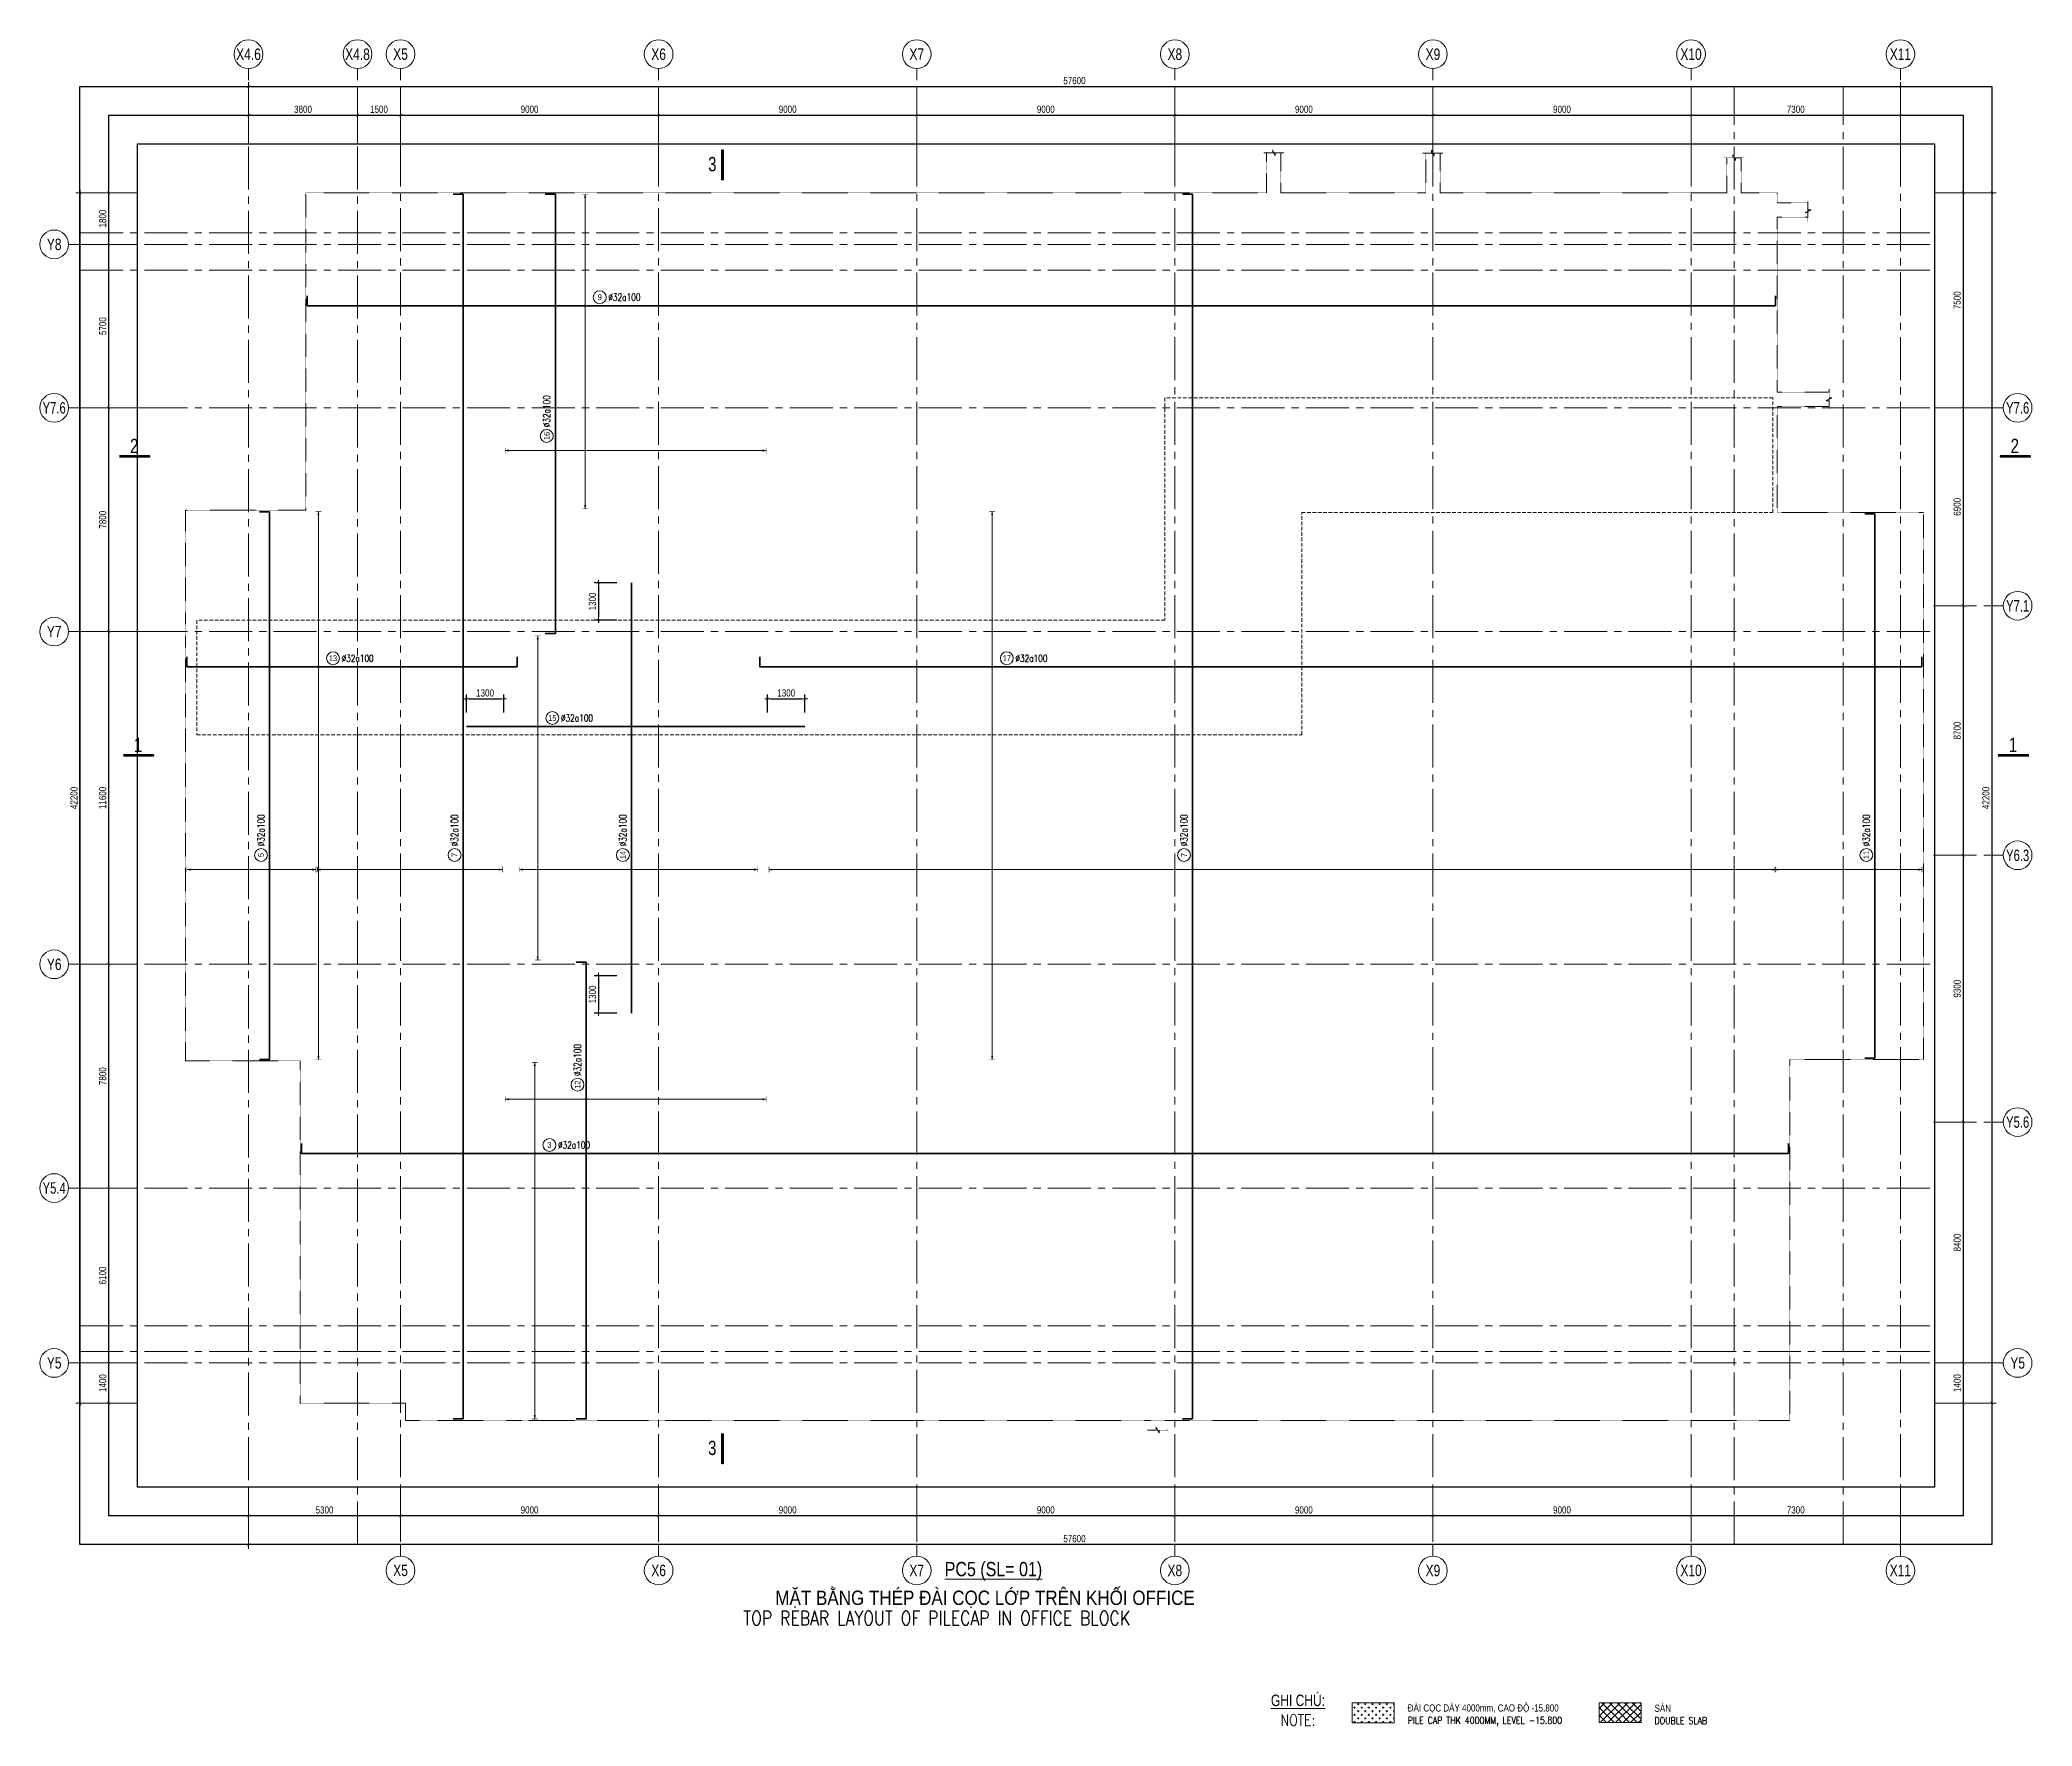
# Model space of a CAD drawing. Header units: millimetres. Extents: x -134772 to 596971, y -129535 to 35703.
# Drawn here: x 167688 to 237159, y -46138 to 12653 of the extents above; entities that cross this region are included whole.
import ezdxf
from ezdxf.enums import TextEntityAlignment as Align

# ---------------------------------------------------------------- set-up
doc = ezdxf.new("R2010")
doc.units = ezdxf.units.MM
doc.header["$MEASUREMENT"] = 0
for name, pattern in [('HIDDEN', [0.375, 0.25, -0.125]), ('HIDDEN2', [4.7625, 3.175, -1.5875]), ('POD_Grid$0$CENTER2', [1.125, 0.75, -0.125, 0.125, -0.125])]:
    doc.linetypes.add(name, pattern=pattern)
doc.layers.get('Defpoints').update_dxf_attribs({"color": 252})
for name, color, linetype, lineweight in [('NDC_S_ANNO', 7, 'Continuous', 20), ('NDC_S_CONTINUOUS', 3, 'Continuous', 20), ('NDC_S_DIM', 1, 'Continuous', 9), ('NDC_S_ENG TITLE', 3, 'Continuous', 20), ('NDC_S_HATCH MATERIAL', 8, 'Continuous', 13), ('NDC_S_HIDDEN', 8, 'HIDDEN2', 13), ('NDC_S_REBAR', 4, 'Continuous', 35), ('NDC_S_SLAB', 2, 'Continuous', 18), ('NDC_S_TEXT SYMBOL', 7, 'Continuous', 20), ('NDC_S_VN TEXT', 7, 'Continuous', 9), ('NDC_S_VN TITLE', 6, 'Continuous', 9), ('POD_Grid$0$NDC_S_AXIS', 5, 'POD_Grid$0$CENTER2', 13), ('POD_Grid$0$NDC_S_SYMBOL', 1, 'Continuous', 15), ('POD_Grid$0$NDC_S_TEXT SYMBOL', 7, 'Continuous', 20)]:
    doc.layers.add(name, color=color, linetype=linetype, lineweight=lineweight)
doc.styles.add('ARIAL', font='arial.ttf', dxfattribs={"width": 0.8})
doc.styles.add('NDC_ANNO', font='', dxfattribs={"width": 0.8})
doc.styles.add('NDC_ARIAL', font='arial.ttf', dxfattribs={"width": 0.8})
doc.styles.add('NDC_EN TXT', font='romans.shx', dxfattribs={"width": 0.8})
doc.styles.add('NDC_ROMANS', font='romans.shx', dxfattribs={"width": 0.8})
doc.styles.add('POD_Grid$0$NDC_ANNO', font='', dxfattribs={"width": 0.8})
doc.styles.get('NDC_ANNO').set_extended_font_data('Dotum')
doc.styles.get('POD_Grid$0$NDC_ANNO').set_extended_font_data('Dotum')
doc.dimstyles.new('NDC_1-100', dxfattribs={"dimscale": 100, "dimtxt": 2.5, "dimasz": 1, "dimexe": 1.5, "dimexo": 0, "dimgap": 0.8, "dimtad": 1, "dimdec": 0, "dimdsep": 46, "dimtxsty": 'NDC_ARIAL', "dimblk": 'DIMMARK', "dimcen": 49999.938995, "dimdle": 1.5, "dimclrd": 1, "dimclre": 1, "dimclrt": 3, "dimadec": 0, "dimazin": 0, "dimtfac": 1, "dimtdec": 0, "dimtix": 1, "dimtmove": 2, "dimatfit": 3, "dimfxl": 1, "dimarcsym": 0})

msp = doc.modelspace()

# ---------------------------------------------------------------- texts
at = {"layer": 'NDC_S_ENG TITLE', "style": 'NDC_ROMANS', "width": 0.8}
for s, height, p in [('TOP REBAR LAYOUT OF PILECAP IN OFFICE BLOCK', 500, (192216.1, -42373.3)), ('PILE CAP THK 4000MM, LEVEL -15.800', 250, (215386.4, -45937.2)), ('DOUBLE SLAB', 250, (223992.7, -45947.2))]:
    msp.add_text(s, height=height, dxfattribs=at).set_placement(p, align=Align.MIDDLE_LEFT)
msp.add_text('NOTE:', height=400, dxfattribs=at).set_placement((211559.5, -45928.9), align=Align.MIDDLE)
at = {"layer": 'NDC_S_VN TEXT', "linetype": 'ByBlock', "style": 'ARIAL', "width": 0.8}
msp.add_text('%%UPC5 (SL= 01)', height=500, dxfattribs=at).set_placement((200940.1, -40912.4), align=Align.CENTER)
at = {"layer": 'NDC_S_VN TEXT', "style": 'NDC_ARIAL', "width": 0.85}
msp.add_text('MẶT BẰNG THÉP ĐÀI CỌC LỚP TRÊN KHỐI OFFICE', height=500, dxfattribs=at).set_placement((200647.1, -41663.1), align=Align.MIDDLE_CENTER)
at = {"layer": 'NDC_S_VN TEXT', "style": 'ARIAL', "width": 0.8}
for s, p in [('ĐÀI CỌC DÀY 4000mm, CAO ĐỘ -15.800', (215386.4, -45504.3)), ('SÀN', (223992.7, -45514.3))]:
    msp.add_text(s, height=250, dxfattribs=at).set_placement(p, align=Align.MIDDLE_LEFT)
at = {"layer": 'NDC_S_VN TITLE', "style": 'NDC_ARIAL', "width": 0.75}
msp.add_text('%%UGHI CHÚ:', height=400, dxfattribs=at).set_placement((211559.5, -45189.8), align=Align.MIDDLE)

# ---------------------------------------------------------------- blocks, each defined once
blk = doc.blocks.new('*U51')
at = {"layer": 'POD_Grid$0$NDC_S_SYMBOL'}
blk.add_line((0, 5), (0, 9), dxfattribs=at)
blk.add_circle((0, 0), 5, dxfattribs=at)
at = {"layer": 'POD_Grid$0$NDC_S_TEXT SYMBOL', "color": 7, "style": 'POD_Grid$0$NDC_ANNO', "width": 0.8}
blk.add_attdef('GRID', text='', height=4, dxfattribs=at).set_placement((0, 0), align=Align.MIDDLE)
blk = doc.blocks.new('*U52')
at = {"layer": 'POD_Grid$0$NDC_S_SYMBOL'}
blk.add_line((5, 0), (9, 0), dxfattribs=at)
blk.add_circle((0, 0), 5, dxfattribs=at)
at = {"layer": 'POD_Grid$0$NDC_S_TEXT SYMBOL', "color": 7, "style": 'POD_Grid$0$NDC_ANNO', "width": 0.8}
blk.add_attdef('GRID', text='', height=4, rotation=270, dxfattribs=at).set_placement((0, 0), align=Align.MIDDLE)
blk = doc.blocks.new('DIMMARK')
at = {"layer": 'NDC_S_DIM', "color": 1}
blk.add_line((-1.5, 0), (1, 0), dxfattribs=at)
at = {"layer": 'NDC_S_DIM', "color": 2, "const_width": 0.15}
blk.add_lwpolyline([(-0.5, -0.5), (0.5, 0.5)], dxfattribs=at)
blk = doc.blocks.new('*D407')
at = {"layer": 'Defpoints', "color": 0, "transparency": 16777216}
for p in [(51439, 14900), (53439, 14900), (51439, -27300)]:
    blk.add_point(p, dxfattribs=at)
at = {"layer": 'NDC_S_DIM', "color": 1, "lineweight": -2, "transparency": 16777216}
for p, q in [((51439, 14900), (53589, 14900)), ((53439, -27200), (53439, 14800)), ((51439, -27300), (53589, -27300))]:
    blk.add_line(p, q, dxfattribs=at)
at = {"layer": 'NDC_S_DIM', "color": 1, "lineweight": -2, "transparency": 16777216, "xscale": 100, "yscale": 100, "zscale": 100}
for p, rotation in [((53439, 14900), 90), ((53439, -27300), 270)]:
    blk.add_blockref('DIMMARK', p, dxfattribs=dict(at, rotation=rotation))
at = {"layer": 'NDC_S_DIM', "color": 3, "transparency": 16777216, "insert": (53231, -6200), "char_height": 250, "attachment_point": 5, "rotation": 90, "style": 'NDC_ARIAL'}
blk.add_mtext('42200', dxfattribs=at)
blk = doc.blocks.new('*D408')
at = {"layer": 'Defpoints', "color": 0, "transparency": 16777216}
for p in [(51439, -25900), (52439, -25900), (51439, -27300)]:
    blk.add_point(p, dxfattribs=at)
at = {"layer": 'NDC_S_DIM', "color": 1, "lineweight": -2, "transparency": 16777216}
for p, q in [((51439, -25900), (52589, -25900)), ((52439, -27200), (52439, -26000)), ((51439, -27300), (52589, -27300))]:
    blk.add_line(p, q, dxfattribs=at)
at = {"layer": 'NDC_S_DIM', "color": 1, "lineweight": -2, "transparency": 16777216, "xscale": 100, "yscale": 100, "zscale": 100}
for p, rotation in [((52439, -25900), 90), ((52439, -27300), 270)]:
    blk.add_blockref('DIMMARK', p, dxfattribs=dict(at, rotation=rotation))
at = {"layer": 'NDC_S_DIM', "color": 3, "transparency": 16777216, "insert": (52231, -26600), "char_height": 250, "attachment_point": 5, "rotation": 90, "style": 'NDC_ARIAL'}
blk.add_mtext('1400', dxfattribs=at)
blk = doc.blocks.new('*D409')
at = {"layer": 'Defpoints', "color": 0, "transparency": 16777216}
for p in [(51439, -17500), (52439, -17500), (51439, -25900)]:
    blk.add_point(p, dxfattribs=at)
at = {"layer": 'NDC_S_DIM', "color": 1, "lineweight": -2, "transparency": 16777216}
for p, q in [((51439, -17500), (52589, -17500)), ((52439, -25800), (52439, -17600)), ((51439, -25900), (52589, -25900))]:
    blk.add_line(p, q, dxfattribs=at)
at = {"layer": 'NDC_S_DIM', "color": 1, "lineweight": -2, "transparency": 16777216, "xscale": 100, "yscale": 100, "zscale": 100}
for p, rotation in [((52439, -17500), 90), ((52439, -25900), 270)]:
    blk.add_blockref('DIMMARK', p, dxfattribs=dict(at, rotation=rotation))
at = {"layer": 'NDC_S_DIM', "color": 3, "transparency": 16777216, "insert": (52231, -21700), "char_height": 250, "attachment_point": 5, "rotation": 90, "style": 'NDC_ARIAL'}
blk.add_mtext('8400', dxfattribs=at)
blk = doc.blocks.new('*D410')
at = {"layer": 'Defpoints', "color": 0, "transparency": 16777216}
for p in [(51439, -8200), (52439, -8200), (51439, -17500)]:
    blk.add_point(p, dxfattribs=at)
at = {"layer": 'NDC_S_DIM', "color": 1, "lineweight": -2, "transparency": 16777216}
for p, q in [((51439, -8200), (52589, -8200)), ((52439, -17400), (52439, -8300)), ((51439, -17500), (52589, -17500))]:
    blk.add_line(p, q, dxfattribs=at)
at = {"layer": 'NDC_S_DIM', "color": 1, "lineweight": -2, "transparency": 16777216, "xscale": 100, "yscale": 100, "zscale": 100}
for p, rotation in [((52439, -8200), 90), ((52439, -17500), 270)]:
    blk.add_blockref('DIMMARK', p, dxfattribs=dict(at, rotation=rotation))
at = {"layer": 'NDC_S_DIM', "color": 3, "transparency": 16777216, "insert": (52231, -12850), "char_height": 250, "attachment_point": 5, "rotation": 90, "style": 'NDC_ARIAL'}
blk.add_mtext('9300', dxfattribs=at)
blk = doc.blocks.new('*D411')
at = {"layer": 'Defpoints', "color": 0, "transparency": 16777216}
for p in [(51439, 500), (52439, 500), (51439, -8200)]:
    blk.add_point(p, dxfattribs=at)
at = {"layer": 'NDC_S_DIM', "color": 1, "lineweight": -2, "transparency": 16777216}
for p, q in [((51439, 500), (52589, 500)), ((52439, -8100), (52439, 400)), ((51439, -8200), (52589, -8200))]:
    blk.add_line(p, q, dxfattribs=at)
at = {"layer": 'NDC_S_DIM', "color": 1, "lineweight": -2, "transparency": 16777216, "xscale": 100, "yscale": 100, "zscale": 100}
for p, rotation in [((52439, 500), 90), ((52439, -8200), 270)]:
    blk.add_blockref('DIMMARK', p, dxfattribs=dict(at, rotation=rotation))
at = {"layer": 'NDC_S_DIM', "color": 3, "transparency": 16777216, "insert": (52231, -3850), "char_height": 250, "attachment_point": 5, "rotation": 90, "style": 'NDC_ARIAL'}
blk.add_mtext('8700', dxfattribs=at)
blk = doc.blocks.new('*D412')
at = {"layer": 'Defpoints', "color": 0, "transparency": 16777216}
for p in [(51439, 7400), (52439, 7400), (51439, 500)]:
    blk.add_point(p, dxfattribs=at)
at = {"layer": 'NDC_S_DIM', "color": 1, "lineweight": -2, "transparency": 16777216}
for p, q in [((51439, 7400), (52589, 7400)), ((52439, 600), (52439, 7300)), ((51439, 500), (52589, 500))]:
    blk.add_line(p, q, dxfattribs=at)
at = {"layer": 'NDC_S_DIM', "color": 1, "lineweight": -2, "transparency": 16777216, "xscale": 100, "yscale": 100, "zscale": 100}
for p, rotation in [((52439, 7400), 90), ((52439, 500), 270)]:
    blk.add_blockref('DIMMARK', p, dxfattribs=dict(at, rotation=rotation))
at = {"layer": 'NDC_S_DIM', "color": 3, "transparency": 16777216, "insert": (52231, 3950), "char_height": 250, "attachment_point": 5, "rotation": 90, "style": 'NDC_ARIAL'}
blk.add_mtext('6900', dxfattribs=at)
blk = doc.blocks.new('*D413')
at = {"layer": 'Defpoints', "color": 0, "transparency": 16777216}
for p in [(51439, 14900), (52439, 14900), (51439, 7400)]:
    blk.add_point(p, dxfattribs=at)
at = {"layer": 'NDC_S_DIM', "color": 1, "lineweight": -2, "transparency": 16777216}
for p, q in [((51439, 14900), (52589, 14900)), ((52439, 7500), (52439, 14800)), ((51439, 7400), (52589, 7400))]:
    blk.add_line(p, q, dxfattribs=at)
at = {"layer": 'NDC_S_DIM', "color": 1, "lineweight": -2, "transparency": 16777216, "xscale": 100, "yscale": 100, "zscale": 100}
for p, rotation in [((52439, 14900), 90), ((52439, 7400), 270)]:
    blk.add_blockref('DIMMARK', p, dxfattribs=dict(at, rotation=rotation))
at = {"layer": 'NDC_S_DIM', "color": 3, "transparency": 16777216, "insert": (52231, 11150), "char_height": 250, "attachment_point": 5, "rotation": 90, "style": 'NDC_ARIAL'}
blk.add_mtext('7500', dxfattribs=at)
blk = doc.blocks.new('*D383')
at = {"layer": 'Defpoints', "color": 0, "transparency": 16777216}
for p in [(-13226, 14900), (-11226, 14900), (-11226, -27300)]:
    blk.add_point(p, dxfattribs=at)
at = {"layer": 'NDC_S_DIM', "color": 1, "lineweight": -2, "transparency": 16777216}
for p, q in [((-11226, 14900), (-13376, 14900)), ((-13226, -27200), (-13226, 14800)), ((-11226, -27300), (-13376, -27300))]:
    blk.add_line(p, q, dxfattribs=at)
at = {"layer": 'NDC_S_DIM', "color": 1, "lineweight": -2, "transparency": 16777216, "xscale": 100, "yscale": 100, "zscale": 100}
for p, rotation in [((-13226, 14900), 90), ((-13226, -27300), 270)]:
    blk.add_blockref('DIMMARK', p, dxfattribs=dict(at, rotation=rotation))
at = {"layer": 'NDC_S_DIM', "color": 3, "transparency": 16777216, "insert": (-13434, -6200), "char_height": 250, "attachment_point": 5, "rotation": 90, "style": 'NDC_ARIAL'}
blk.add_mtext('42200', dxfattribs=at)
blk = doc.blocks.new('*D384')
at = {"layer": 'Defpoints', "color": 0, "transparency": 16777216}
for p in [(-12226, -25900), (-11226, -25900), (-11226, -27300)]:
    blk.add_point(p, dxfattribs=at)
at = {"layer": 'NDC_S_DIM', "color": 1, "lineweight": -2, "transparency": 16777216}
for p, q in [((-11226, -25900), (-12376, -25900)), ((-12226, -27200), (-12226, -26000)), ((-11226, -27300), (-12376, -27300))]:
    blk.add_line(p, q, dxfattribs=at)
at = {"layer": 'NDC_S_DIM', "color": 1, "lineweight": -2, "transparency": 16777216, "xscale": 100, "yscale": 100, "zscale": 100}
for p, rotation in [((-12226, -25900), 90), ((-12226, -27300), 270)]:
    blk.add_blockref('DIMMARK', p, dxfattribs=dict(at, rotation=rotation))
at = {"layer": 'NDC_S_DIM', "color": 3, "transparency": 16777216, "insert": (-12434, -26600), "char_height": 250, "attachment_point": 5, "rotation": 90, "style": 'NDC_ARIAL'}
blk.add_mtext('1400', dxfattribs=at)
blk = doc.blocks.new('*D385')
at = {"layer": 'Defpoints', "color": 0, "transparency": 16777216}
for p in [(-12226, -19800), (-11226, -19800), (-11226, -25900)]:
    blk.add_point(p, dxfattribs=at)
at = {"layer": 'NDC_S_DIM', "color": 1, "lineweight": -2, "transparency": 16777216}
for p, q in [((-11226, -19800), (-12376, -19800)), ((-12226, -25800), (-12226, -19900)), ((-11226, -25900), (-12376, -25900))]:
    blk.add_line(p, q, dxfattribs=at)
at = {"layer": 'NDC_S_DIM', "color": 1, "lineweight": -2, "transparency": 16777216, "xscale": 100, "yscale": 100, "zscale": 100}
for p, rotation in [((-12226, -19800), 90), ((-12226, -25900), 270)]:
    blk.add_blockref('DIMMARK', p, dxfattribs=dict(at, rotation=rotation))
at = {"layer": 'NDC_S_DIM', "color": 3, "transparency": 16777216, "insert": (-12434, -22850), "char_height": 250, "attachment_point": 5, "rotation": 90, "style": 'NDC_ARIAL'}
blk.add_mtext('6100', dxfattribs=at)
blk = doc.blocks.new('*D386')
at = {"layer": 'Defpoints', "color": 0, "transparency": 16777216}
for p in [(-12226, -12000), (-11226, -12000), (-11226, -19800)]:
    blk.add_point(p, dxfattribs=at)
at = {"layer": 'NDC_S_DIM', "color": 1, "lineweight": -2, "transparency": 16777216}
for p, q in [((-11226, -12000), (-12376, -12000)), ((-12226, -19700), (-12226, -12100)), ((-11226, -19800), (-12376, -19800))]:
    blk.add_line(p, q, dxfattribs=at)
at = {"layer": 'NDC_S_DIM', "color": 1, "lineweight": -2, "transparency": 16777216, "xscale": 100, "yscale": 100, "zscale": 100}
for p, rotation in [((-12226, -12000), 90), ((-12226, -19800), 270)]:
    blk.add_blockref('DIMMARK', p, dxfattribs=dict(at, rotation=rotation))
at = {"layer": 'NDC_S_DIM', "color": 3, "transparency": 16777216, "insert": (-12434, -15900), "char_height": 250, "attachment_point": 5, "rotation": 90, "style": 'NDC_ARIAL'}
blk.add_mtext('7800', dxfattribs=at)
blk = doc.blocks.new('*D387')
at = {"layer": 'Defpoints', "color": 0, "transparency": 16777216}
for p in [(-12226, -400), (-11226, -400), (-11226, -12000)]:
    blk.add_point(p, dxfattribs=at)
at = {"layer": 'NDC_S_DIM', "color": 1, "lineweight": -2, "transparency": 16777216}
for p, q in [((-11226, -400), (-12376, -400)), ((-12226, -11900), (-12226, -500)), ((-11226, -12000), (-12376, -12000))]:
    blk.add_line(p, q, dxfattribs=at)
at = {"layer": 'NDC_S_DIM', "color": 1, "lineweight": -2, "transparency": 16777216, "xscale": 100, "yscale": 100, "zscale": 100}
for p, rotation in [((-12226, -400), 90), ((-12226, -12000), 270)]:
    blk.add_blockref('DIMMARK', p, dxfattribs=dict(at, rotation=rotation))
at = {"layer": 'NDC_S_DIM', "color": 3, "transparency": 16777216, "insert": (-12434, -6200), "char_height": 250, "attachment_point": 5, "rotation": 90, "style": 'NDC_ARIAL'}
blk.add_mtext('11600', dxfattribs=at)
blk = doc.blocks.new('*D388')
at = {"layer": 'Defpoints', "color": 0, "transparency": 16777216}
for p in [(-12226, 7400), (-10226, 7400), (-10226, -400)]:
    blk.add_point(p, dxfattribs=at)
at = {"layer": 'NDC_S_DIM', "color": 1, "lineweight": -2, "transparency": 16777216}
for p, q in [((-10226, 7400), (-12376, 7400)), ((-12226, -300), (-12226, 7300)), ((-10226, -400), (-12376, -400))]:
    blk.add_line(p, q, dxfattribs=at)
at = {"layer": 'NDC_S_DIM', "color": 1, "lineweight": -2, "transparency": 16777216, "xscale": 100, "yscale": 100, "zscale": 100}
for p, rotation in [((-12226, 7400), 90), ((-12226, -400), 270)]:
    blk.add_blockref('DIMMARK', p, dxfattribs=dict(at, rotation=rotation))
at = {"layer": 'NDC_S_DIM', "color": 3, "transparency": 16777216, "insert": (-12434, 3500), "char_height": 250, "attachment_point": 5, "rotation": 90, "style": 'NDC_ARIAL'}
blk.add_mtext('7800', dxfattribs=at)
blk = doc.blocks.new('*D389')
at = {"layer": 'Defpoints', "color": 0, "transparency": 16777216}
for p in [(-12226, 13100), (-11226, 13100), (-11226, 7400)]:
    blk.add_point(p, dxfattribs=at)
at = {"layer": 'NDC_S_DIM', "color": 1, "lineweight": -2, "transparency": 16777216}
for p, q in [((-11226, 13100), (-12376, 13100)), ((-12226, 7500), (-12226, 13000)), ((-11226, 7400), (-12376, 7400))]:
    blk.add_line(p, q, dxfattribs=at)
at = {"layer": 'NDC_S_DIM', "color": 1, "lineweight": -2, "transparency": 16777216, "xscale": 100, "yscale": 100, "zscale": 100}
for p, rotation in [((-12226, 13100), 90), ((-12226, 7400), 270)]:
    blk.add_blockref('DIMMARK', p, dxfattribs=dict(at, rotation=rotation))
at = {"layer": 'NDC_S_DIM', "color": 3, "transparency": 16777216, "insert": (-12434, 10250), "char_height": 250, "attachment_point": 5, "rotation": 90, "style": 'NDC_ARIAL'}
blk.add_mtext('5700', dxfattribs=at)
blk = doc.blocks.new('*D390')
at = {"layer": 'Defpoints', "color": 0, "transparency": 16777216}
for p in [(-12226, 14900), (-11226, 14900), (-11226, 13100)]:
    blk.add_point(p, dxfattribs=at)
at = {"layer": 'NDC_S_DIM', "color": 1, "lineweight": -2, "transparency": 16777216}
for p, q in [((-11226, 14900), (-12376, 14900)), ((-12226, 13200), (-12226, 14800)), ((-11226, 13100), (-12376, 13100))]:
    blk.add_line(p, q, dxfattribs=at)
at = {"layer": 'NDC_S_DIM', "color": 1, "lineweight": -2, "transparency": 16777216, "xscale": 100, "yscale": 100, "zscale": 100}
for p, rotation in [((-12226, 14900), 90), ((-12226, 13100), 270)]:
    blk.add_blockref('DIMMARK', p, dxfattribs=dict(at, rotation=rotation))
at = {"layer": 'NDC_S_DIM', "color": 3, "transparency": 16777216, "insert": (-12434, 14000), "char_height": 250, "attachment_point": 5, "rotation": 90, "style": 'NDC_ARIAL'}
blk.add_mtext('1800', dxfattribs=at)
blk = doc.blocks.new('*D391')
at = {"layer": 'Defpoints', "color": 0, "transparency": 16777216}
for p in [(50250, 18600), (-7350, 16600), (50250, 16600)]:
    blk.add_point(p, dxfattribs=at)
at = {"layer": 'NDC_S_DIM', "color": 1, "lineweight": -2, "transparency": 16777216}
for p, q in [((-7350, 16600), (-7350, 18750)), ((-7250, 18600), (50150, 18600)), ((50250, 16600), (50250, 18750))]:
    blk.add_line(p, q, dxfattribs=at)
at = {"layer": 'NDC_S_DIM', "color": 1, "lineweight": -2, "transparency": 16777216, "xscale": 100, "yscale": 100, "zscale": 100, "rotation": 180}
blk.add_blockref('DIMMARK', (-7350, 18600), dxfattribs=at)
at = {"layer": 'NDC_S_DIM', "color": 1, "lineweight": -2, "transparency": 16777216, "xscale": 100, "yscale": 100, "zscale": 100}
blk.add_blockref('DIMMARK', (50250, 18600), dxfattribs=at)
at = {"layer": 'NDC_S_DIM', "color": 3, "transparency": 16777216, "insert": (21450, 18808), "char_height": 250, "attachment_point": 5, "style": 'NDC_ARIAL'}
blk.add_mtext('57600', dxfattribs=at)
blk = doc.blocks.new('*D392')
at = {"layer": 'Defpoints', "color": 0, "transparency": 16777216}
for p in [(-2050, 17600), (-3550, 16600), (-2050, 16600)]:
    blk.add_point(p, dxfattribs=at)
at = {"layer": 'NDC_S_DIM', "color": 1, "lineweight": -2, "transparency": 16777216}
for p, q in [((-3550, 16600), (-3550, 17750)), ((-3450, 17600), (-2150, 17600)), ((-2050, 16600), (-2050, 17750))]:
    blk.add_line(p, q, dxfattribs=at)
at = {"layer": 'NDC_S_DIM', "color": 1, "lineweight": -2, "transparency": 16777216, "xscale": 100, "yscale": 100, "zscale": 100, "rotation": 180}
blk.add_blockref('DIMMARK', (-3550, 17600), dxfattribs=at)
at = {"layer": 'NDC_S_DIM', "color": 1, "lineweight": -2, "transparency": 16777216, "xscale": 100, "yscale": 100, "zscale": 100}
blk.add_blockref('DIMMARK', (-2050, 17600), dxfattribs=at)
at = {"layer": 'NDC_S_DIM', "color": 3, "transparency": 16777216, "insert": (-2800, 17808), "char_height": 250, "attachment_point": 5, "style": 'NDC_ARIAL'}
blk.add_mtext('1500', dxfattribs=at)
blk = doc.blocks.new('*D393')
at = {"layer": 'Defpoints', "color": 0, "transparency": 16777216}
for p in [(6950, 17600), (-2050, 16600), (6950, 16600)]:
    blk.add_point(p, dxfattribs=at)
at = {"layer": 'NDC_S_DIM', "color": 1, "lineweight": -2, "transparency": 16777216}
for p, q in [((-2050, 16600), (-2050, 17750)), ((-1950, 17600), (6850, 17600)), ((6950, 16600), (6950, 17750))]:
    blk.add_line(p, q, dxfattribs=at)
at = {"layer": 'NDC_S_DIM', "color": 1, "lineweight": -2, "transparency": 16777216, "xscale": 100, "yscale": 100, "zscale": 100, "rotation": 180}
blk.add_blockref('DIMMARK', (-2050, 17600), dxfattribs=at)
at = {"layer": 'NDC_S_DIM', "color": 1, "lineweight": -2, "transparency": 16777216, "xscale": 100, "yscale": 100, "zscale": 100}
blk.add_blockref('DIMMARK', (6950, 17600), dxfattribs=at)
at = {"layer": 'NDC_S_DIM', "color": 3, "transparency": 16777216, "insert": (2450, 17808), "char_height": 250, "attachment_point": 5, "style": 'NDC_ARIAL'}
blk.add_mtext('9000', dxfattribs=at)
blk = doc.blocks.new('*D394')
at = {"layer": 'Defpoints', "color": 0, "transparency": 16777216}
for p in [(15950, 17600), (6950, 16600), (15950, 16600)]:
    blk.add_point(p, dxfattribs=at)
at = {"layer": 'NDC_S_DIM', "color": 1, "lineweight": -2, "transparency": 16777216}
for p, q in [((6950, 16600), (6950, 17750)), ((7050, 17600), (15850, 17600)), ((15950, 16600), (15950, 17750))]:
    blk.add_line(p, q, dxfattribs=at)
at = {"layer": 'NDC_S_DIM', "color": 1, "lineweight": -2, "transparency": 16777216, "xscale": 100, "yscale": 100, "zscale": 100, "rotation": 180}
blk.add_blockref('DIMMARK', (6950, 17600), dxfattribs=at)
at = {"layer": 'NDC_S_DIM', "color": 1, "lineweight": -2, "transparency": 16777216, "xscale": 100, "yscale": 100, "zscale": 100}
blk.add_blockref('DIMMARK', (15950, 17600), dxfattribs=at)
at = {"layer": 'NDC_S_DIM', "color": 3, "transparency": 16777216, "insert": (11450, 17808), "char_height": 250, "attachment_point": 5, "style": 'NDC_ARIAL'}
blk.add_mtext('9000', dxfattribs=at)
blk = doc.blocks.new('*D395')
at = {"layer": 'Defpoints', "color": 0, "transparency": 16777216}
for p in [(24950, 17600), (15950, 16600), (24950, 16600)]:
    blk.add_point(p, dxfattribs=at)
at = {"layer": 'NDC_S_DIM', "color": 1, "lineweight": -2, "transparency": 16777216}
for p, q in [((15950, 16600), (15950, 17750)), ((16050, 17600), (24850, 17600)), ((24950, 16600), (24950, 17750))]:
    blk.add_line(p, q, dxfattribs=at)
at = {"layer": 'NDC_S_DIM', "color": 1, "lineweight": -2, "transparency": 16777216, "xscale": 100, "yscale": 100, "zscale": 100, "rotation": 180}
blk.add_blockref('DIMMARK', (15950, 17600), dxfattribs=at)
at = {"layer": 'NDC_S_DIM', "color": 1, "lineweight": -2, "transparency": 16777216, "xscale": 100, "yscale": 100, "zscale": 100}
blk.add_blockref('DIMMARK', (24950, 17600), dxfattribs=at)
at = {"layer": 'NDC_S_DIM', "color": 3, "transparency": 16777216, "insert": (20450, 17808), "char_height": 250, "attachment_point": 5, "style": 'NDC_ARIAL'}
blk.add_mtext('9000', dxfattribs=at)
blk = doc.blocks.new('*D396')
at = {"layer": 'Defpoints', "color": 0, "transparency": 16777216}
for p in [(33950, 17600), (24950, 16600), (33950, 16600)]:
    blk.add_point(p, dxfattribs=at)
at = {"layer": 'NDC_S_DIM', "color": 1, "lineweight": -2, "transparency": 16777216}
for p, q in [((24950, 16600), (24950, 17750)), ((25050, 17600), (33850, 17600)), ((33950, 16600), (33950, 17750))]:
    blk.add_line(p, q, dxfattribs=at)
at = {"layer": 'NDC_S_DIM', "color": 1, "lineweight": -2, "transparency": 16777216, "xscale": 100, "yscale": 100, "zscale": 100, "rotation": 180}
blk.add_blockref('DIMMARK', (24950, 17600), dxfattribs=at)
at = {"layer": 'NDC_S_DIM', "color": 1, "lineweight": -2, "transparency": 16777216, "xscale": 100, "yscale": 100, "zscale": 100}
blk.add_blockref('DIMMARK', (33950, 17600), dxfattribs=at)
at = {"layer": 'NDC_S_DIM', "color": 3, "transparency": 16777216, "insert": (29450, 17808), "char_height": 250, "attachment_point": 5, "style": 'NDC_ARIAL'}
blk.add_mtext('9000', dxfattribs=at)
blk = doc.blocks.new('*D397')
at = {"layer": 'Defpoints', "color": 0, "transparency": 16777216}
for p in [(42950, 17600), (33950, 16600), (42950, 16600)]:
    blk.add_point(p, dxfattribs=at)
at = {"layer": 'NDC_S_DIM', "color": 1, "lineweight": -2, "transparency": 16777216}
for p, q in [((33950, 16600), (33950, 17750)), ((34050, 17600), (42850, 17600)), ((42950, 16600), (42950, 17750))]:
    blk.add_line(p, q, dxfattribs=at)
at = {"layer": 'NDC_S_DIM', "color": 1, "lineweight": -2, "transparency": 16777216, "xscale": 100, "yscale": 100, "zscale": 100, "rotation": 180}
blk.add_blockref('DIMMARK', (33950, 17600), dxfattribs=at)
at = {"layer": 'NDC_S_DIM', "color": 1, "lineweight": -2, "transparency": 16777216, "xscale": 100, "yscale": 100, "zscale": 100}
blk.add_blockref('DIMMARK', (42950, 17600), dxfattribs=at)
at = {"layer": 'NDC_S_DIM', "color": 3, "transparency": 16777216, "insert": (38450, 17808), "char_height": 250, "attachment_point": 5, "style": 'NDC_ARIAL'}
blk.add_mtext('9000', dxfattribs=at)
blk = doc.blocks.new('*D398')
at = {"layer": 'Defpoints', "color": 0, "transparency": 16777216}
for p in [(50250, 17600), (42950, 16600), (50250, 16600)]:
    blk.add_point(p, dxfattribs=at)
at = {"layer": 'NDC_S_DIM', "color": 1, "lineweight": -2, "transparency": 16777216}
for p, q in [((42950, 16600), (42950, 17750)), ((43050, 17600), (50150, 17600)), ((50250, 16600), (50250, 17750))]:
    blk.add_line(p, q, dxfattribs=at)
at = {"layer": 'NDC_S_DIM', "color": 1, "lineweight": -2, "transparency": 16777216, "xscale": 100, "yscale": 100, "zscale": 100, "rotation": 180}
blk.add_blockref('DIMMARK', (42950, 17600), dxfattribs=at)
at = {"layer": 'NDC_S_DIM', "color": 1, "lineweight": -2, "transparency": 16777216, "xscale": 100, "yscale": 100, "zscale": 100}
blk.add_blockref('DIMMARK', (50250, 17600), dxfattribs=at)
at = {"layer": 'NDC_S_DIM', "color": 3, "transparency": 16777216, "insert": (46600, 17808), "char_height": 250, "attachment_point": 5, "style": 'NDC_ARIAL'}
blk.add_mtext('7300', dxfattribs=at)
blk = doc.blocks.new('*D399')
at = {"layer": 'Defpoints', "color": 0, "transparency": 16777216}
for p in [(-7350, -30233), (50250, -30233), (50250, -32233)]:
    blk.add_point(p, dxfattribs=at)
at = {"layer": 'NDC_S_DIM', "color": 1, "lineweight": -2, "transparency": 16777216}
for p, q in [((-7350, -30233), (-7350, -32383)), ((50250, -30233), (50250, -32383)), ((-7250, -32233), (50150, -32233))]:
    blk.add_line(p, q, dxfattribs=at)
at = {"layer": 'NDC_S_DIM', "color": 1, "lineweight": -2, "transparency": 16777216, "xscale": 100, "yscale": 100, "zscale": 100, "rotation": 180}
blk.add_blockref('DIMMARK', (-7350, -32233), dxfattribs=at)
at = {"layer": 'NDC_S_DIM', "color": 1, "lineweight": -2, "transparency": 16777216, "xscale": 100, "yscale": 100, "zscale": 100}
blk.add_blockref('DIMMARK', (50250, -32233), dxfattribs=at)
at = {"layer": 'NDC_S_DIM', "color": 3, "transparency": 16777216, "insert": (21450, -32025), "char_height": 250, "attachment_point": 5, "style": 'NDC_ARIAL'}
blk.add_mtext('57600', dxfattribs=at)
blk = doc.blocks.new('*D400')
at = {"layer": 'Defpoints', "color": 0, "transparency": 16777216}
for p in [(-7350, -30233), (-2050, -30233), (-2050, -31233)]:
    blk.add_point(p, dxfattribs=at)
at = {"layer": 'NDC_S_DIM', "color": 1, "lineweight": -2, "transparency": 16777216}
for p, q in [((-7350, -30233), (-7350, -31383)), ((-2050, -30233), (-2050, -31383)), ((-7250, -31233), (-2150, -31233))]:
    blk.add_line(p, q, dxfattribs=at)
at = {"layer": 'NDC_S_DIM', "color": 1, "lineweight": -2, "transparency": 16777216, "xscale": 100, "yscale": 100, "zscale": 100, "rotation": 180}
blk.add_blockref('DIMMARK', (-7350, -31233), dxfattribs=at)
at = {"layer": 'NDC_S_DIM', "color": 1, "lineweight": -2, "transparency": 16777216, "xscale": 100, "yscale": 100, "zscale": 100}
blk.add_blockref('DIMMARK', (-2050, -31233), dxfattribs=at)
at = {"layer": 'NDC_S_DIM', "color": 3, "transparency": 16777216, "insert": (-4700, -31025), "char_height": 250, "attachment_point": 5, "style": 'NDC_ARIAL'}
blk.add_mtext('5300', dxfattribs=at)
blk = doc.blocks.new('*D401')
at = {"layer": 'Defpoints', "color": 0, "transparency": 16777216}
for p in [(-2050, -30233), (6950, -30233), (6950, -31233)]:
    blk.add_point(p, dxfattribs=at)
at = {"layer": 'NDC_S_DIM', "color": 1, "lineweight": -2, "transparency": 16777216}
for p, q in [((-2050, -30233), (-2050, -31383)), ((6950, -30233), (6950, -31383)), ((-1950, -31233), (6850, -31233))]:
    blk.add_line(p, q, dxfattribs=at)
at = {"layer": 'NDC_S_DIM', "color": 1, "lineweight": -2, "transparency": 16777216, "xscale": 100, "yscale": 100, "zscale": 100, "rotation": 180}
blk.add_blockref('DIMMARK', (-2050, -31233), dxfattribs=at)
at = {"layer": 'NDC_S_DIM', "color": 1, "lineweight": -2, "transparency": 16777216, "xscale": 100, "yscale": 100, "zscale": 100}
blk.add_blockref('DIMMARK', (6950, -31233), dxfattribs=at)
at = {"layer": 'NDC_S_DIM', "color": 3, "transparency": 16777216, "insert": (2450, -31025), "char_height": 250, "attachment_point": 5, "style": 'NDC_ARIAL'}
blk.add_mtext('9000', dxfattribs=at)
blk = doc.blocks.new('*D402')
at = {"layer": 'Defpoints', "color": 0, "transparency": 16777216}
for p in [(6950, -30233), (15950, -30233), (15950, -31233)]:
    blk.add_point(p, dxfattribs=at)
at = {"layer": 'NDC_S_DIM', "color": 1, "lineweight": -2, "transparency": 16777216}
for p, q in [((6950, -30233), (6950, -31383)), ((15950, -30233), (15950, -31383)), ((7050, -31233), (15850, -31233))]:
    blk.add_line(p, q, dxfattribs=at)
at = {"layer": 'NDC_S_DIM', "color": 1, "lineweight": -2, "transparency": 16777216, "xscale": 100, "yscale": 100, "zscale": 100, "rotation": 180}
blk.add_blockref('DIMMARK', (6950, -31233), dxfattribs=at)
at = {"layer": 'NDC_S_DIM', "color": 1, "lineweight": -2, "transparency": 16777216, "xscale": 100, "yscale": 100, "zscale": 100}
blk.add_blockref('DIMMARK', (15950, -31233), dxfattribs=at)
at = {"layer": 'NDC_S_DIM', "color": 3, "transparency": 16777216, "insert": (11450, -31025), "char_height": 250, "attachment_point": 5, "style": 'NDC_ARIAL'}
blk.add_mtext('9000', dxfattribs=at)
blk = doc.blocks.new('*D403')
at = {"layer": 'Defpoints', "color": 0, "transparency": 16777216}
for p in [(15950, -30233), (24950, -30233), (24950, -31233)]:
    blk.add_point(p, dxfattribs=at)
at = {"layer": 'NDC_S_DIM', "color": 1, "lineweight": -2, "transparency": 16777216}
for p, q in [((15950, -30233), (15950, -31383)), ((24950, -30233), (24950, -31383)), ((16050, -31233), (24850, -31233))]:
    blk.add_line(p, q, dxfattribs=at)
at = {"layer": 'NDC_S_DIM', "color": 1, "lineweight": -2, "transparency": 16777216, "xscale": 100, "yscale": 100, "zscale": 100, "rotation": 180}
blk.add_blockref('DIMMARK', (15950, -31233), dxfattribs=at)
at = {"layer": 'NDC_S_DIM', "color": 1, "lineweight": -2, "transparency": 16777216, "xscale": 100, "yscale": 100, "zscale": 100}
blk.add_blockref('DIMMARK', (24950, -31233), dxfattribs=at)
at = {"layer": 'NDC_S_DIM', "color": 3, "transparency": 16777216, "insert": (20450, -31025), "char_height": 250, "attachment_point": 5, "style": 'NDC_ARIAL'}
blk.add_mtext('9000', dxfattribs=at)
blk = doc.blocks.new('*D404')
at = {"layer": 'Defpoints', "color": 0, "transparency": 16777216}
for p in [(24950, -30233), (33950, -30233), (33950, -31233)]:
    blk.add_point(p, dxfattribs=at)
at = {"layer": 'NDC_S_DIM', "color": 1, "lineweight": -2, "transparency": 16777216}
for p, q in [((24950, -30233), (24950, -31383)), ((33950, -30233), (33950, -31383)), ((25050, -31233), (33850, -31233))]:
    blk.add_line(p, q, dxfattribs=at)
at = {"layer": 'NDC_S_DIM', "color": 1, "lineweight": -2, "transparency": 16777216, "xscale": 100, "yscale": 100, "zscale": 100, "rotation": 180}
blk.add_blockref('DIMMARK', (24950, -31233), dxfattribs=at)
at = {"layer": 'NDC_S_DIM', "color": 1, "lineweight": -2, "transparency": 16777216, "xscale": 100, "yscale": 100, "zscale": 100}
blk.add_blockref('DIMMARK', (33950, -31233), dxfattribs=at)
at = {"layer": 'NDC_S_DIM', "color": 3, "transparency": 16777216, "insert": (29450, -31025), "char_height": 250, "attachment_point": 5, "style": 'NDC_ARIAL'}
blk.add_mtext('9000', dxfattribs=at)
blk = doc.blocks.new('*D405')
at = {"layer": 'Defpoints', "color": 0, "transparency": 16777216}
for p in [(33950, -30233), (42950, -30233), (42950, -31233)]:
    blk.add_point(p, dxfattribs=at)
at = {"layer": 'NDC_S_DIM', "color": 1, "lineweight": -2, "transparency": 16777216}
for p, q in [((33950, -30233), (33950, -31383)), ((42950, -30233), (42950, -31383)), ((34050, -31233), (42850, -31233))]:
    blk.add_line(p, q, dxfattribs=at)
at = {"layer": 'NDC_S_DIM', "color": 1, "lineweight": -2, "transparency": 16777216, "xscale": 100, "yscale": 100, "zscale": 100, "rotation": 180}
blk.add_blockref('DIMMARK', (33950, -31233), dxfattribs=at)
at = {"layer": 'NDC_S_DIM', "color": 1, "lineweight": -2, "transparency": 16777216, "xscale": 100, "yscale": 100, "zscale": 100}
blk.add_blockref('DIMMARK', (42950, -31233), dxfattribs=at)
at = {"layer": 'NDC_S_DIM', "color": 3, "transparency": 16777216, "insert": (38450, -31025), "char_height": 250, "attachment_point": 5, "style": 'NDC_ARIAL'}
blk.add_mtext('9000', dxfattribs=at)
blk = doc.blocks.new('*D406')
at = {"layer": 'Defpoints', "color": 0, "transparency": 16777216}
for p in [(42950, -30233), (50250, -30233), (50250, -31233)]:
    blk.add_point(p, dxfattribs=at)
at = {"layer": 'NDC_S_DIM', "color": 1, "lineweight": -2, "transparency": 16777216}
for p, q in [((42950, -30233), (42950, -31383)), ((50250, -30233), (50250, -31383)), ((43050, -31233), (50150, -31233))]:
    blk.add_line(p, q, dxfattribs=at)
at = {"layer": 'NDC_S_DIM', "color": 1, "lineweight": -2, "transparency": 16777216, "xscale": 100, "yscale": 100, "zscale": 100, "rotation": 180}
blk.add_blockref('DIMMARK', (42950, -31233), dxfattribs=at)
at = {"layer": 'NDC_S_DIM', "color": 1, "lineweight": -2, "transparency": 16777216, "xscale": 100, "yscale": 100, "zscale": 100}
blk.add_blockref('DIMMARK', (50250, -31233), dxfattribs=at)
at = {"layer": 'NDC_S_DIM', "color": 3, "transparency": 16777216, "insert": (46600, -31025), "char_height": 250, "attachment_point": 5, "style": 'NDC_ARIAL'}
blk.add_mtext('7300', dxfattribs=at)
blk = doc.blocks.new('*D414')
at = {"layer": 'Defpoints', "color": 0, "transparency": 16777216}
for p in [(-3550, 17600), (-7350, 16600), (-3550, 16600)]:
    blk.add_point(p, dxfattribs=at)
at = {"layer": 'NDC_S_DIM', "color": 1, "lineweight": -2, "transparency": 16777216}
for p, q in [((-7350, 16600), (-7350, 17750)), ((-7250, 17600), (-3650, 17600)), ((-3550, 16600), (-3550, 17750))]:
    blk.add_line(p, q, dxfattribs=at)
at = {"layer": 'NDC_S_DIM', "color": 1, "lineweight": -2, "transparency": 16777216, "xscale": 100, "yscale": 100, "zscale": 100, "rotation": 180}
blk.add_blockref('DIMMARK', (-7350, 17600), dxfattribs=at)
at = {"layer": 'NDC_S_DIM', "color": 1, "lineweight": -2, "transparency": 16777216, "xscale": 100, "yscale": 100, "zscale": 100}
blk.add_blockref('DIMMARK', (-3550, 17600), dxfattribs=at)
at = {"layer": 'NDC_S_DIM', "color": 3, "transparency": 16777216, "insert": (-5450, 17808), "char_height": 250, "attachment_point": 5, "style": 'NDC_ARIAL'}
blk.add_mtext('3800', dxfattribs=at)
blk = doc.blocks.new('*U274')
at = {"layer": 'NDC_S_ANNO', "linetype": 'ByBlock', "lineweight": -2}
blk.add_line((0, 4.36), (0, -1), dxfattribs=at)
at = {"layer": 'NDC_S_ANNO', "ltscale": 0.005, "const_width": 0.5}
blk.add_lwpolyline([(0, -1), (0, 4.36)], dxfattribs=at)
at = {"layer": 'NDC_S_TEXT SYMBOL', "linetype": 'ByBlock', "lineweight": -2, "style": 'NDC_ANNO', "width": 0.8}
blk.add_attdef('DETAIL', text='', height=2.5, dxfattribs=at).set_placement((-1.05, 1.82), align=Align.MIDDLE_RIGHT)
blk = doc.blocks.new('*U275')
at = {"layer": 'NDC_S_ANNO', "color": 0, "linetype": 'ByBlock', "lineweight": -2}
blk.add_line((-4.36, 0), (1, 0), dxfattribs=at)
at = {"layer": 'NDC_S_ANNO', "ltscale": 0.005, "const_width": 0.5}
blk.add_lwpolyline([(1, 0), (-4.36, 0)], dxfattribs=at)
at = {"layer": 'NDC_S_TEXT SYMBOL', "linetype": 'ByBlock', "lineweight": -2, "style": 'NDC_ANNO', "width": 0.8}
blk.add_attdef('DETAIL', text='', height=2.5, dxfattribs=at).set_placement((-1.05, 1.82), align=Align.MIDDLE_RIGHT)
blk = doc.blocks.new('*U1020')
h = blk.add_hatch(color=6)
edge = h.paths.add_edge_path()
edge.add_arc((-2.99, 0), 0.3, 0, 360)
at = {"ltscale": 500}
for p, q in [((-99.87, 0), (-99.87, 3.5)), ((0, 0), (-99.87, 0)), ((0, 0), (412.13, 0)), ((412.13, 0), (412.13, 3.5))]:
    blk.add_line(p, q, dxfattribs=at)
at = {"layer": 'NDC_S_DIM', "color": 8}
for q in [(-2.99, 38.93), (-2.99, -70.77)]:
    blk.add_line((-2.99, 0), q, dxfattribs=at)
for points in [[(-3.99, 38.93, 0.2, 0.2, 0), (-1.99, 38.93, 0, 0, 0)], [(-3.99, -70.77, 0.2, 0.2, 0), (-1.99, -70.77, 0, 0, 0)]]:
    blk.add_lwpolyline(points, format="xyseb", dxfattribs=at)
at = {"layer": 'NDC_S_DIM', "color": 6}
blk.add_circle((-2.99, 0), 0.3, dxfattribs=at)
at = {"layer": 'NDC_S_DIM'}
blk.add_circle((2.1, 3), 2.25, dxfattribs=at)
at = {"layer": 'NDC_S_DIM', "color": 8}
for points in [[(-3.39, 37.73), (-2.99, 38.93), (-2.59, 37.73)], [(-3.39, -69.57), (-2.99, -70.77), (-2.59, -69.57)]]:
    blk.add_solid(points, dxfattribs=at)
at = {"layer": 'NDC_S_VN TEXT', "style": 'ARIAL', "width": 0.8}
blk.add_attdef('KHT', text='', height=2, dxfattribs=at).set_placement((2.1, 3), align=Align.MIDDLE_CENTER)
at = {"layer": 'NDC_S_VN TEXT', "color": 3, "style": 'NDC_EN TXT', "width": 0.75}
blk.add_attdef('DKT', (5.1, 1.75), '', height=2.5, dxfattribs=at)
blk = doc.blocks.new('*U1021')
h = blk.add_hatch(color=6)
edge = h.paths.add_edge_path()
edge.add_arc((-2.99, 0), 0.3, 0, 360)
at = {"ltscale": 500}
for p, q in [((-84.02, 0), (-84.02, 3.5)), ((0, 0), (-84.02, 0)), ((0, 0), (321.19, 0)), ((321.19, 0), (321.19, 3.5))]:
    blk.add_line(p, q, dxfattribs=at)
at = {"layer": 'NDC_S_DIM', "color": 8}
for q in [(-2.99, 54.11), (-2.99, -136.89)]:
    blk.add_line((-2.99, 0), q, dxfattribs=at)
for points in [[(-3.99, 54.11, 0.2, 0.2, 0), (-1.99, 54.11, 0, 0, 0)], [(-3.99, -136.89, 0.2, 0.2, 0), (-1.99, -136.89, 0, 0, 0)]]:
    blk.add_lwpolyline(points, format="xyseb", dxfattribs=at)
at = {"layer": 'NDC_S_DIM', "color": 6}
blk.add_circle((-2.99, 0), 0.3, dxfattribs=at)
at = {"layer": 'NDC_S_DIM'}
blk.add_circle((2.1, 3), 2.25, dxfattribs=at)
at = {"layer": 'NDC_S_DIM', "color": 8}
for points in [[(-3.39, 52.91), (-2.99, 54.11), (-2.59, 52.91)], [(-3.39, -135.69), (-2.99, -136.89), (-2.59, -135.69)]]:
    blk.add_solid(points, dxfattribs=at)
at = {"layer": 'NDC_S_VN TEXT', "style": 'ARIAL', "width": 0.8}
blk.add_attdef('KHT', text='', height=2, dxfattribs=at).set_placement((2.1, 3), align=Align.MIDDLE_CENTER)
at = {"layer": 'NDC_S_VN TEXT', "color": 3, "style": 'NDC_EN TXT', "width": 0.75}
blk.add_attdef('DKT', (5.1, 1.75), '', height=2.5, dxfattribs=at)
blk = doc.blocks.new('*U1022')
h = blk.add_hatch(color=6)
edge = h.paths.add_edge_path()
edge.add_arc((-2.99, 0), 0.3, 0, 360)
at = {"ltscale": 500}
for p, q in [((-84.31, 0), (-84.31, 3.5)), ((0, 0), (-84.31, 0)), ((0, 0), (434.19, 0)), ((434.19, 0), (434.19, 3.5))]:
    blk.add_line(p, q, dxfattribs=at)
at = {"layer": 'NDC_S_DIM', "color": 8}
for q in [(-2.99, 31.79), (-2.99, -92.51)]:
    blk.add_line((-2.99, 0), q, dxfattribs=at)
for points in [[(-3.99, 31.79, 0.2, 0.2, 0), (-1.99, 31.79, 0, 0, 0)], [(-3.99, -92.51, 0.2, 0.2, 0), (-1.99, -92.51, 0, 0, 0)]]:
    blk.add_lwpolyline(points, format="xyseb", dxfattribs=at)
at = {"layer": 'NDC_S_DIM', "color": 6}
blk.add_circle((-2.99, 0), 0.3, dxfattribs=at)
at = {"layer": 'NDC_S_DIM'}
blk.add_circle((2.1, 3), 2.25, dxfattribs=at)
at = {"layer": 'NDC_S_DIM', "color": 8}
for points in [[(-3.39, 30.59), (-2.99, 31.79), (-2.59, 30.59)], [(-3.39, -91.31), (-2.99, -92.51), (-2.59, -91.31)]]:
    blk.add_solid(points, dxfattribs=at)
at = {"layer": 'NDC_S_VN TEXT', "style": 'ARIAL', "width": 0.8}
blk.add_attdef('KHT', text='', height=2, dxfattribs=at).set_placement((2.1, 3), align=Align.MIDDLE_CENTER)
at = {"layer": 'NDC_S_VN TEXT', "color": 3, "style": 'NDC_EN TXT', "width": 0.75}
blk.add_attdef('DKT', (5.1, 1.75), '', height=2.5, dxfattribs=at)
blk = doc.blocks.new('*U1023')
h = blk.add_hatch(color=6)
edge = h.paths.add_edge_path()
edge.add_arc((-2.99, 0), 0.3, 0, 360)
at = {"ltscale": 500}
for p, q in [((-69.21, 0), (-69.21, 3.5)), ((0, 0), (-69.21, 0)), ((0, 0), (121.8, 0)), ((121.8, 0), (121.8, 3.5))]:
    blk.add_line(p, q, dxfattribs=at)
at = {"layer": 'NDC_S_DIM', "color": 8}
for q in [(-2.99, 28.85), (-2.99, -16.15)]:
    blk.add_line((-2.99, 0), q, dxfattribs=at)
for points in [[(-3.99, 28.85, 0.2, 0.2, 0), (-1.99, 28.85, 0, 0, 0)], [(-3.99, -16.15, 0.2, 0.2, 0), (-1.99, -16.15, 0, 0, 0)]]:
    blk.add_lwpolyline(points, format="xyseb", dxfattribs=at)
at = {"layer": 'NDC_S_DIM', "color": 6}
blk.add_circle((-2.99, 0), 0.3, dxfattribs=at)
at = {"layer": 'NDC_S_DIM'}
blk.add_circle((2.1, 3), 2.25, dxfattribs=at)
at = {"layer": 'NDC_S_DIM', "color": 8}
for points in [[(-3.39, 27.65), (-2.99, 28.85), (-2.59, 27.65)], [(-3.39, -14.95), (-2.99, -16.15), (-2.59, -14.95)]]:
    blk.add_solid(points, dxfattribs=at)
at = {"layer": 'NDC_S_VN TEXT', "style": 'ARIAL', "width": 0.8}
blk.add_attdef('KHT', text='', height=2, dxfattribs=at).set_placement((2.1, 3), align=Align.MIDDLE_CENTER)
at = {"layer": 'NDC_S_VN TEXT', "color": 3, "style": 'NDC_EN TXT', "width": 0.75}
blk.add_attdef('DKT', (5.1, 1.75), '', height=2.5, dxfattribs=at)
blk = doc.blocks.new('*U1024')
h = blk.add_hatch(color=6)
edge = h.paths.add_edge_path()
edge.add_arc((-2.99, 0), 0.3, 0, 360)
at = {"ltscale": 500}
for p, q in [((-194.5, 0), (-194.5, 3.5)), ((0, 0), (-194.5, 0)), ((0, 0), (232.5, 0)), ((232.5, 0), (232.5, 3.5))]:
    blk.add_line(p, q, dxfattribs=at)
at = {"layer": 'NDC_S_DIM', "color": 8}
for q in [(-2.99, 50.85), (-2.99, -13.64)]:
    blk.add_line((-2.99, 0), q, dxfattribs=at)
for points in [[(-3.99, 50.85, 0.2, 0.2, 0), (-1.99, 50.85, 0, 0, 0)], [(-3.99, -13.64, 0.2, 0.2, 0), (-1.99, -13.64, 0, 0, 0)]]:
    blk.add_lwpolyline(points, format="xyseb", dxfattribs=at)
at = {"layer": 'NDC_S_DIM', "color": 6}
blk.add_circle((-2.99, 0), 0.3, dxfattribs=at)
at = {"layer": 'NDC_S_DIM'}
blk.add_circle((2.1, 3), 2.25, dxfattribs=at)
at = {"layer": 'NDC_S_DIM', "color": 8}
for points in [[(-3.39, 49.65), (-2.99, 50.85), (-2.59, 49.65)], [(-3.39, -12.44), (-2.99, -13.64), (-2.59, -12.44)]]:
    blk.add_solid(points, dxfattribs=at)
at = {"layer": 'NDC_S_VN TEXT', "style": 'ARIAL', "width": 0.8}
blk.add_attdef('KHT', text='', height=2, dxfattribs=at).set_placement((2.1, 3), align=Align.MIDDLE_CENTER)
at = {"layer": 'NDC_S_VN TEXT', "color": 3, "style": 'NDC_EN TXT', "width": 0.75}
blk.add_attdef('DKT', (5.1, 1.75), '', height=2.5, dxfattribs=at)
blk = doc.blocks.new('*U1025')
h = blk.add_hatch(color=6)
edge = h.paths.add_edge_path()
edge.add_arc((-2.99, 0), 0.3, 0, 360)
at = {"ltscale": 500}
for p, q in [((-68.71, 0), (-68.71, 3.5)), ((0, 0), (-68.71, 0)), ((0, 0), (121, 0)), ((121, 0), (121, 3.5))]:
    blk.add_line(p, q, dxfattribs=at)
at = {"layer": 'NDC_S_DIM', "color": 8}
for q in [(-2.99, 35.11), (-2.99, -16.39)]:
    blk.add_line((-2.99, 0), q, dxfattribs=at)
for points in [[(-3.99, 35.11, 0.2, 0.2, 0), (-1.99, 35.11, 0, 0, 0)], [(-3.99, -16.39, 0.2, 0.2, 0), (-1.99, -16.39, 0, 0, 0)]]:
    blk.add_lwpolyline(points, format="xyseb", dxfattribs=at)
at = {"layer": 'NDC_S_DIM', "color": 6}
blk.add_circle((-2.99, 0), 0.3, dxfattribs=at)
at = {"layer": 'NDC_S_DIM'}
blk.add_circle((2.1, 3), 2.25, dxfattribs=at)
at = {"layer": 'NDC_S_DIM', "color": 8}
for points in [[(-3.39, 33.91), (-2.99, 35.11), (-2.59, 33.91)], [(-3.39, -15.19), (-2.99, -16.39), (-2.59, -15.19)]]:
    blk.add_solid(points, dxfattribs=at)
at = {"layer": 'NDC_S_VN TEXT', "style": 'ARIAL', "width": 0.8}
blk.add_attdef('KHT', text='', height=2, dxfattribs=at).set_placement((2.1, 3), align=Align.MIDDLE_CENTER)
at = {"layer": 'NDC_S_VN TEXT', "color": 3, "style": 'NDC_EN TXT', "width": 0.75}
blk.add_attdef('DKT', (5.1, 1.75), '', height=2.5, dxfattribs=at)
blk = doc.blocks.new('*U1030')
h = blk.add_hatch(color=6)
edge = h.paths.add_edge_path()
edge.add_arc((-2.99, 0), 0.3, 0, 360)
at = {"ltscale": 500}
for p, q in [((-48.86, 0), (-48.86, 3.5)), ((0, 0), (-48.86, 0)), ((0, 0), (66.33, 0)), ((66.33, 0), (66.33, 3.5))]:
    blk.add_line(p, q, dxfattribs=at)
at = {"layer": 'NDC_S_DIM', "color": 8}
for q in [(-2.99, 54.11), (-2.99, -136.89)]:
    blk.add_line((-2.99, 0), q, dxfattribs=at)
for points in [[(-3.99, 54.11, 0.2, 0.2, 0), (-1.99, 54.11, 0, 0, 0)], [(-3.99, -136.89, 0.2, 0.2, 0), (-1.99, -136.89, 0, 0, 0)]]:
    blk.add_lwpolyline(points, format="xyseb", dxfattribs=at)
at = {"layer": 'NDC_S_DIM', "color": 6}
blk.add_circle((-2.99, 0), 0.3, dxfattribs=at)
at = {"layer": 'NDC_S_DIM'}
blk.add_circle((2.1, 3), 2.25, dxfattribs=at)
at = {"layer": 'NDC_S_DIM', "color": 8}
for points in [[(-3.39, 52.91), (-2.99, 54.11), (-2.59, 52.91)], [(-3.39, -135.69), (-2.99, -136.89), (-2.59, -135.69)]]:
    blk.add_solid(points, dxfattribs=at)
at = {"layer": 'NDC_S_VN TEXT', "style": 'ARIAL', "width": 0.8}
blk.add_attdef('KHT', text='', height=2, dxfattribs=at).set_placement((2.1, 3), align=Align.MIDDLE_CENTER)
at = {"layer": 'NDC_S_VN TEXT', "color": 3, "style": 'NDC_EN TXT', "width": 0.75}
blk.add_attdef('DKT', (5.1, 1.75), '', height=2.5, dxfattribs=at)
blk = doc.blocks.new('*U1031')
h = blk.add_hatch(color=6)
edge = h.paths.add_edge_path()
edge.add_arc((-2.99, 0), 0.3, 0, 360)
at = {"ltscale": 500}
for p, q in [((-194.5, 0), (-194.5, 3.5)), ((0, 0), (-194.5, 0)), ((0, 0), (232.5, 0)), ((232.5, 0), (232.5, 3.5))]:
    blk.add_line(p, q, dxfattribs=at)
at = {"layer": 'NDC_S_DIM', "color": 8}
for q in [(-2.99, 147.69), (-2.99, -203.31)]:
    blk.add_line((-2.99, 0), q, dxfattribs=at)
for points in [[(-3.99, 147.69, 0.2, 0.2, 0), (-1.99, 147.69, 0, 0, 0)], [(-3.99, -203.31, 0.2, 0.2, 0), (-1.99, -203.31, 0, 0, 0)]]:
    blk.add_lwpolyline(points, format="xyseb", dxfattribs=at)
at = {"layer": 'NDC_S_DIM', "color": 6}
blk.add_circle((-2.99, 0), 0.3, dxfattribs=at)
at = {"layer": 'NDC_S_DIM'}
blk.add_circle((2.1, 3), 2.25, dxfattribs=at)
at = {"layer": 'NDC_S_DIM', "color": 8}
for points in [[(-3.39, 146.49), (-2.99, 147.69), (-2.59, 146.49)], [(-3.39, -202.11), (-2.99, -203.31), (-2.59, -202.11)]]:
    blk.add_solid(points, dxfattribs=at)
at = {"layer": 'NDC_S_VN TEXT', "style": 'ARIAL', "width": 0.8}
blk.add_attdef('KHT', text='', height=2, dxfattribs=at).set_placement((2.1, 3), align=Align.MIDDLE_CENTER)
at = {"layer": 'NDC_S_VN TEXT', "color": 3, "style": 'NDC_EN TXT', "width": 0.75}
blk.add_attdef('DKT', (5.1, 1.75), '', height=2.5, dxfattribs=at)
blk = doc.blocks.new('*U1032')
h = blk.add_hatch(color=6)
edge = h.paths.add_edge_path()
edge.add_arc((-2.99, 0), 0.3, 0, 360)
at = {"ltscale": 500}
for p, q in [((-114.43, 0), (-114.43, 3.5)), ((0, 0), (-114.43, 0)), ((0, 0), (44.77, 0)), ((44.77, 0), (44.77, 3.5))]:
    blk.add_line(p, q, dxfattribs=at)
at = {"layer": 'NDC_S_DIM', "color": 8}
for q in [(-2.99, 28.23), (-2.99, -62.77)]:
    blk.add_line((-2.99, 0), q, dxfattribs=at)
for points in [[(-3.99, 28.23, 0.2, 0.2, 0), (-1.99, 28.23, 0, 0, 0)], [(-3.99, -62.77, 0.2, 0.2, 0), (-1.99, -62.77, 0, 0, 0)]]:
    blk.add_lwpolyline(points, format="xyseb", dxfattribs=at)
at = {"layer": 'NDC_S_DIM', "color": 6}
blk.add_circle((-2.99, 0), 0.3, dxfattribs=at)
at = {"layer": 'NDC_S_DIM'}
blk.add_circle((2.1, 3), 2.25, dxfattribs=at)
at = {"layer": 'NDC_S_DIM', "color": 8}
for points in [[(-3.39, 27.03), (-2.99, 28.23), (-2.59, 27.03)], [(-3.39, -61.57), (-2.99, -62.77), (-2.59, -61.57)]]:
    blk.add_solid(points, dxfattribs=at)
at = {"layer": 'NDC_S_VN TEXT', "style": 'ARIAL', "width": 0.8}
blk.add_attdef('KHT', text='', height=2, dxfattribs=at).set_placement((2.1, 3), align=Align.MIDDLE_CENTER)
at = {"layer": 'NDC_S_VN TEXT', "color": 3, "style": 'NDC_EN TXT', "width": 0.75}
blk.add_attdef('DKT', (5.1, 1.75), '', height=2.5, dxfattribs=at)
blk = doc.blocks.new('*U1033')
h = blk.add_hatch(color=6)
edge = h.paths.add_edge_path()
edge.add_arc((-2.99, 0), 0.3, 0, 360)
at = {"ltscale": 500}
for p, q in [((-66.81, 0), (-66.81, 3.5)), ((0, 0), (-66.81, 0)), ((0, 0), (86.39, 0)), ((86.39, 0), (86.39, 3.5))]:
    blk.add_line(p, q, dxfattribs=at)
at = {"layer": 'NDC_S_DIM', "color": 8}
for q in [(-2.99, 17.49), (-2.99, -73.51)]:
    blk.add_line((-2.99, 0), q, dxfattribs=at)
for points in [[(-3.99, 17.49, 0.2, 0.2, 0), (-1.99, 17.49, 0, 0, 0)], [(-3.99, -73.51, 0.2, 0.2, 0), (-1.99, -73.51, 0, 0, 0)]]:
    blk.add_lwpolyline(points, format="xyseb", dxfattribs=at)
at = {"layer": 'NDC_S_DIM', "color": 6}
blk.add_circle((-2.99, 0), 0.3, dxfattribs=at)
at = {"layer": 'NDC_S_DIM'}
blk.add_circle((2.1, 3), 2.25, dxfattribs=at)
at = {"layer": 'NDC_S_DIM', "color": 8}
for points in [[(-3.39, 16.29), (-2.99, 17.49), (-2.59, 16.29)], [(-3.39, -72.31), (-2.99, -73.51), (-2.59, -72.31)]]:
    blk.add_solid(points, dxfattribs=at)
at = {"layer": 'NDC_S_VN TEXT', "style": 'ARIAL', "width": 0.8}
blk.add_attdef('KHT', text='', height=2, dxfattribs=at).set_placement((2.1, 3), align=Align.MIDDLE_CENTER)
at = {"layer": 'NDC_S_VN TEXT', "color": 3, "style": 'NDC_EN TXT', "width": 0.75}
blk.add_attdef('DKT', (5.1, 1.75), '', height=2.5, dxfattribs=at)
blk = doc.blocks.new('*U1034')
h = blk.add_hatch(color=6)
edge = h.paths.add_edge_path()
edge.add_arc((-2.99, 0), 0.3, 0, 360)
at = {"ltscale": 500}
for p, q in [((0, 0), (-53, 0)), ((-53, 0), (-53, 0)), ((0, 0), (97, 0)), ((97, 0), (97, 0))]:
    blk.add_line(p, q, dxfattribs=at)
at = {"layer": 'NDC_S_DIM', "color": 8}
for q in [(-2.99, 39.05), (-2.99, -43.95)]:
    blk.add_line((-2.99, 0), q, dxfattribs=at)
for points in [[(-3.99, 39.05, 0.2, 0.2, 0), (-1.99, 39.05, 0, 0, 0)], [(-3.99, -43.95, 0.2, 0.2, 0), (-1.99, -43.95, 0, 0, 0)]]:
    blk.add_lwpolyline(points, format="xyseb", dxfattribs=at)
at = {"layer": 'NDC_S_DIM', "color": 6}
blk.add_circle((-2.99, 0), 0.3, dxfattribs=at)
at = {"layer": 'NDC_S_DIM'}
blk.add_circle((2.1, 3), 2.25, dxfattribs=at)
at = {"layer": 'NDC_S_DIM', "color": 8}
for points in [[(-3.39, 37.85), (-2.99, 39.05), (-2.59, 37.85)], [(-3.39, -42.75), (-2.99, -43.95), (-2.59, -42.75)]]:
    blk.add_solid(points, dxfattribs=at)
at = {"layer": 'NDC_S_VN TEXT', "style": 'ARIAL', "width": 0.8}
blk.add_attdef('KHT', text='', height=2, dxfattribs=at).set_placement((2.1, 3), align=Align.MIDDLE_CENTER)
at = {"layer": 'NDC_S_VN TEXT', "color": 3, "style": 'NDC_EN TXT', "width": 0.75}
blk.add_attdef('DKT', (5.1, 1.75), '', height=2.5, dxfattribs=at)
blk = doc.blocks.new('*D693')
at = {"layer": 'Defpoints', "color": 0, "transparency": 16777216}
for p in [(187810, -6277), (187165, -7577), (187810, -7577)]:
    blk.add_point(p, dxfattribs=at)
at = {"layer": 'NDC_S_DIM', "color": 1, "lineweight": -2, "transparency": 16777216}
for p, q in [((187810, -6277), (187015, -6277)), ((187165, -6377), (187165, -7477)), ((187810, -7577), (187015, -7577))]:
    blk.add_line(p, q, dxfattribs=at)
at = {"layer": 'NDC_S_DIM', "color": 1, "lineweight": -2, "transparency": 16777216, "xscale": 100, "yscale": 100, "zscale": 100}
for p, rotation in [((187165, -6277), 90), ((187165, -7577), 270)]:
    blk.add_blockref('DIMMARK', p, dxfattribs=dict(at, rotation=rotation))
at = {"layer": 'NDC_S_DIM', "color": 3, "transparency": 16777216, "insert": (186957, -6927), "char_height": 250, "attachment_point": 5, "rotation": 90, "style": 'NDC_ARIAL'}
blk.add_mtext('1300', dxfattribs=at)
blk = doc.blocks.new('*D694')
at = {"layer": 'Defpoints', "color": 0, "transparency": 16777216}
for p in [(187810, -19977), (187165, -21277), (187810, -21277)]:
    blk.add_point(p, dxfattribs=at)
at = {"layer": 'NDC_S_DIM', "color": 1, "lineweight": -2, "transparency": 16777216}
for p, q in [((187810, -19977), (187015, -19977)), ((187165, -20077), (187165, -21177)), ((187810, -21277), (187015, -21277))]:
    blk.add_line(p, q, dxfattribs=at)
at = {"layer": 'NDC_S_DIM', "color": 1, "lineweight": -2, "transparency": 16777216, "xscale": 100, "yscale": 100, "zscale": 100}
for p, rotation in [((187165, -19977), 90), ((187165, -21277), 270)]:
    blk.add_blockref('DIMMARK', p, dxfattribs=dict(at, rotation=rotation))
at = {"layer": 'NDC_S_DIM', "color": 3, "transparency": 16777216, "insert": (186957, -20627), "char_height": 250, "attachment_point": 5, "rotation": 90, "style": 'NDC_ARIAL'}
blk.add_mtext('1300', dxfattribs=at)
blk = doc.blocks.new('*U1035')
h = blk.add_hatch(color=6)
edge = h.paths.add_edge_path()
edge.add_arc((-2.99, 0), 0.3, 0, 360)
at = {"ltscale": 500}
for p, q in [((0, 0), (-27.85, 0)), ((-27.85, 0), (-27.85, 0)), ((0, 0), (90.15, 0)), ((90.15, 0), (90.15, 0))]:
    blk.add_line(p, q, dxfattribs=at)
at = {"layer": 'NDC_S_DIM', "color": 8}
for q in [(-2.99, 31.64), (-2.99, -81.36)]:
    blk.add_line((-2.99, 0), q, dxfattribs=at)
for points in [[(-3.99, 31.64, 0.2, 0.2, 0), (-1.99, 31.64, 0, 0, 0)], [(-3.99, -81.36, 0.2, 0.2, 0), (-1.99, -81.36, 0, 0, 0)]]:
    blk.add_lwpolyline(points, format="xyseb", dxfattribs=at)
at = {"layer": 'NDC_S_DIM', "color": 6}
blk.add_circle((-2.99, 0), 0.3, dxfattribs=at)
at = {"layer": 'NDC_S_DIM'}
blk.add_circle((2.1, 3), 2.25, dxfattribs=at)
at = {"layer": 'NDC_S_DIM', "color": 8}
for points in [[(-3.39, 30.44), (-2.99, 31.64), (-2.59, 30.44)], [(-3.39, -80.16), (-2.99, -81.36), (-2.59, -80.16)]]:
    blk.add_solid(points, dxfattribs=at)
at = {"layer": 'NDC_S_VN TEXT', "style": 'ARIAL', "width": 0.8}
blk.add_attdef('KHT', text='', height=2, dxfattribs=at).set_placement((2.1, 3), align=Align.MIDDLE_CENTER)
at = {"layer": 'NDC_S_VN TEXT', "color": 3, "style": 'NDC_EN TXT', "width": 0.75}
blk.add_attdef('DKT', (5.1, 1.75), '', height=2.5, dxfattribs=at)
blk = doc.blocks.new('*D695')
at = {"layer": 'Defpoints', "color": 0, "transparency": 16777216}
for p in [(183864, -10326), (182564, -10802), (183864, -10802)]:
    blk.add_point(p, dxfattribs=at)
at = {"layer": 'NDC_S_DIM', "color": 1, "lineweight": -2, "transparency": 16777216}
for p, q in [((182564, -10802), (182564, -10176)), ((182664, -10326), (183764, -10326)), ((183864, -10802), (183864, -10176))]:
    blk.add_line(p, q, dxfattribs=at)
at = {"layer": 'NDC_S_DIM', "color": 1, "lineweight": -2, "transparency": 16777216, "xscale": 100, "yscale": 100, "zscale": 100, "rotation": 180}
blk.add_blockref('DIMMARK', (182564, -10326), dxfattribs=at)
at = {"layer": 'NDC_S_DIM', "color": 1, "lineweight": -2, "transparency": 16777216, "xscale": 100, "yscale": 100, "zscale": 100}
blk.add_blockref('DIMMARK', (183864, -10326), dxfattribs=at)
at = {"layer": 'NDC_S_DIM', "color": 3, "transparency": 16777216, "insert": (183214, -10118), "char_height": 250, "attachment_point": 5, "style": 'NDC_ARIAL'}
blk.add_mtext('1300', dxfattribs=at)
blk = doc.blocks.new('*D696')
at = {"layer": 'Defpoints', "color": 0, "transparency": 16777216}
for p in [(194364, -10326), (193064, -10802), (194364, -10802)]:
    blk.add_point(p, dxfattribs=at)
at = {"layer": 'NDC_S_DIM', "color": 1, "lineweight": -2, "transparency": 16777216}
for p, q in [((193064, -10802), (193064, -10176)), ((193164, -10326), (194264, -10326)), ((194364, -10802), (194364, -10176))]:
    blk.add_line(p, q, dxfattribs=at)
at = {"layer": 'NDC_S_DIM', "color": 1, "lineweight": -2, "transparency": 16777216, "xscale": 100, "yscale": 100, "zscale": 100, "rotation": 180}
blk.add_blockref('DIMMARK', (193064, -10326), dxfattribs=at)
at = {"layer": 'NDC_S_DIM', "color": 1, "lineweight": -2, "transparency": 16777216, "xscale": 100, "yscale": 100, "zscale": 100}
blk.add_blockref('DIMMARK', (194364, -10326), dxfattribs=at)
at = {"layer": 'NDC_S_DIM', "color": 3, "transparency": 16777216, "insert": (193714, -10118), "char_height": 250, "attachment_point": 5, "style": 'NDC_ARIAL'}
blk.add_mtext('1300', dxfattribs=at)
blk = doc.blocks.new('luoi truc office')
at = {"layer": 'Defpoints'}
for points in [[(-13226.4, 18600), (53438.9, 18600), (53438.9, -32232.8), (-13226.4, -32232.8)], [(-12226.4, 17600), (52438.9, 17600), (52438.9, -31232.8), (-12226.4, -31232.8)], [(-11226.4, 16600), (51438.9, 16600), (51438.9, -30232.8), (-11226.4, -30232.8)]]:
    blk.add_lwpolyline(points, close=True, dxfattribs=at)
at = {"layer": 'POD_Grid$0$NDC_S_AXIS', "ltscale": 2000}
for p, q in [((-7350, -32232.8), (-7350, 18600)), ((-3550, -32232.8), (-3550, 18600)), ((-2050, -32134.4), (-2050, 18600)), ((6950, -32134.4), (6950, 18600)), ((15950, -32134.4), (15950, 18600)), ((24950, -32134.4), (24950, 18600)), ((33950, -32134.4), (33950, 18600)), ((42950, -32134.4), (42950, 18600)), ((44450, -32232.8), (44450, 18600)), ((48250, -32232.8), (48250, 18600)), ((50250, -32134.4), (50250, 18600)), ((-13226.4, 13500), (51407.7, 13500)), ((-13226.4, 13100), (51407.7, 13100)), ((-13226.4, 12200), (51407.7, 12200)), ((-13226.4, 7400), (53438.9, 7400)), ((51407.7, 500), (53438.9, 500)), ((-13226.4, -400), (51407.7, -400)), ((51407.7, -8200), (53438.9, -8200)), ((-13226.4, -12000), (51407.7, -12000)), ((51407.7, -17500), (53438.9, -17500)), ((-13226.4, -19800), (51407.7, -19800)), ((-13226.4, -24600), (51407.7, -24600)), ((-13226.4, -25500), (51407.7, -25500)), ((-13226.4, -25900), (53438.9, -25900))]:
    blk.add_line(p, q, dxfattribs=at)
at = {"layer": 'POD_Grid$0$NDC_S_AXIS'}
ref = blk.add_blockref('*U51', (-7350, 19730.1), dxfattribs=dict(at, xscale=-100, yscale=100, zscale=100, rotation=180))
ref.add_attrib('GRID', 'X4.6', dxfattribs={"layer": 'POD_Grid$0$NDC_S_TEXT SYMBOL', "color": 7, "height": 400, "style": 'POD_Grid$0$NDC_ANNO', "width": 0.8}).set_placement((-7350, 19730.1), align=Align.MIDDLE)
ref = blk.add_blockref('*U51', (-3550, 19730.1), dxfattribs=dict(at, xscale=-100, yscale=100, zscale=100, rotation=180))
ref.add_attrib('GRID', 'X4.8', dxfattribs={"layer": 'POD_Grid$0$NDC_S_TEXT SYMBOL', "color": 7, "height": 400, "style": 'POD_Grid$0$NDC_ANNO', "width": 0.8}).set_placement((-3550, 19730.1), align=Align.MIDDLE)
ref = blk.add_blockref('*U51', (-2050, 19730.1), dxfattribs=dict(at, xscale=-100, yscale=100, zscale=100, rotation=180))
ref.add_attrib('GRID', 'X5', dxfattribs={"layer": 'POD_Grid$0$NDC_S_TEXT SYMBOL', "color": 7, "height": 400, "style": 'POD_Grid$0$NDC_ANNO', "width": 0.8}).set_placement((-2050, 19730.1), align=Align.MIDDLE)
ref = blk.add_blockref('*U51', (6950, 19730.1), dxfattribs=dict(at, xscale=-100, yscale=100, zscale=100, rotation=180))
ref.add_attrib('GRID', 'X6', dxfattribs={"layer": 'POD_Grid$0$NDC_S_TEXT SYMBOL', "color": 7, "height": 400, "style": 'POD_Grid$0$NDC_ANNO', "width": 0.8}).set_placement((6950, 19730.1), align=Align.MIDDLE)
ref = blk.add_blockref('*U51', (15950, 19730.1), dxfattribs=dict(at, xscale=-100, yscale=100, zscale=100, rotation=180))
ref.add_attrib('GRID', 'X7', dxfattribs={"layer": 'POD_Grid$0$NDC_S_TEXT SYMBOL', "color": 7, "height": 400, "style": 'POD_Grid$0$NDC_ANNO', "width": 0.8}).set_placement((15950, 19730.1), align=Align.MIDDLE)
ref = blk.add_blockref('*U51', (24950, 19730.1), dxfattribs=dict(at, xscale=-100, yscale=100, zscale=100, rotation=180))
ref.add_attrib('GRID', 'X8', dxfattribs={"layer": 'POD_Grid$0$NDC_S_TEXT SYMBOL', "color": 7, "height": 400, "style": 'POD_Grid$0$NDC_ANNO', "width": 0.8}).set_placement((24950, 19730.1), align=Align.MIDDLE)
ref = blk.add_blockref('*U51', (33950, 19730.1), dxfattribs=dict(at, xscale=-100, yscale=100, zscale=100, rotation=180))
ref.add_attrib('GRID', 'X9', dxfattribs={"layer": 'POD_Grid$0$NDC_S_TEXT SYMBOL', "color": 7, "height": 400, "style": 'POD_Grid$0$NDC_ANNO', "width": 0.8}).set_placement((33950, 19730.1), align=Align.MIDDLE)
ref = blk.add_blockref('*U51', (42950, 19730.1), dxfattribs=dict(at, xscale=-100, yscale=100, zscale=100, rotation=180))
ref.add_attrib('GRID', 'X10', dxfattribs={"layer": 'POD_Grid$0$NDC_S_TEXT SYMBOL', "color": 7, "height": 400, "style": 'POD_Grid$0$NDC_ANNO', "width": 0.8}).set_placement((42950, 19730.1), align=Align.MIDDLE)
ref = blk.add_blockref('*U51', (50250, 19730.1), dxfattribs=dict(at, xscale=-100, yscale=100, zscale=100, rotation=180))
ref.add_attrib('GRID', 'X11', dxfattribs={"layer": 'POD_Grid$0$NDC_S_TEXT SYMBOL', "color": 7, "height": 400, "style": 'POD_Grid$0$NDC_ANNO', "width": 0.8}).set_placement((50250, 19730.1), align=Align.MIDDLE)
ref = blk.add_blockref('*U52', (-14126.4, 13100), dxfattribs=dict(at, xscale=100, yscale=100, zscale=100))
ref.add_attrib('GRID', 'Y8', dxfattribs={"layer": 'POD_Grid$0$NDC_S_TEXT SYMBOL', "color": 7, "height": 400, "style": 'POD_Grid$0$NDC_ANNO', "width": 0.8}).set_placement((-14126.4, 13100), align=Align.MIDDLE)
ref = blk.add_blockref('*U52', (-14126.4, 7400), dxfattribs=dict(at, xscale=100, yscale=100, zscale=100))
ref.add_attrib('GRID', 'Y7.6', dxfattribs={"layer": 'POD_Grid$0$NDC_S_TEXT SYMBOL', "color": 7, "height": 400, "style": 'POD_Grid$0$NDC_ANNO', "width": 0.75}).set_placement((-14126.4, 7400), align=Align.MIDDLE)
ref = blk.add_blockref('*U52', (54338.9, 7400), dxfattribs=dict(at, xscale=-100, yscale=100, zscale=100))
ref.add_attrib('GRID', 'Y7.6', dxfattribs={"layer": 'POD_Grid$0$NDC_S_TEXT SYMBOL', "color": 7, "height": 400, "style": 'POD_Grid$0$NDC_ANNO', "width": 0.75}).set_placement((54338.9, 7400), align=Align.MIDDLE)
ref = blk.add_blockref('*U52', (54338.9, 500), dxfattribs=dict(at, xscale=-100, yscale=100, zscale=100))
ref.add_attrib('GRID', 'Y7.1', dxfattribs={"layer": 'POD_Grid$0$NDC_S_TEXT SYMBOL', "color": 7, "height": 400, "style": 'POD_Grid$0$NDC_ANNO', "width": 0.75}).set_placement((54338.9, 500), align=Align.MIDDLE)
ref = blk.add_blockref('*U52', (-14126.4, -400), dxfattribs=dict(at, xscale=100, yscale=100, zscale=100))
ref.add_attrib('GRID', 'Y7', dxfattribs={"layer": 'POD_Grid$0$NDC_S_TEXT SYMBOL', "color": 7, "height": 400, "style": 'POD_Grid$0$NDC_ANNO', "width": 0.8}).set_placement((-14126.4, -400), align=Align.MIDDLE)
ref = blk.add_blockref('*U52', (54338.9, -8200), dxfattribs=dict(at, xscale=-100, yscale=100, zscale=100))
ref.add_attrib('GRID', 'Y6.3', dxfattribs={"layer": 'POD_Grid$0$NDC_S_TEXT SYMBOL', "color": 7, "height": 400, "style": 'POD_Grid$0$NDC_ANNO', "width": 0.75}).set_placement((54338.9, -8200), align=Align.MIDDLE)
ref = blk.add_blockref('*U52', (-14126.4, -12000), dxfattribs=dict(at, xscale=100, yscale=100, zscale=100))
ref.add_attrib('GRID', 'Y6', dxfattribs={"layer": 'POD_Grid$0$NDC_S_TEXT SYMBOL', "color": 7, "height": 400, "style": 'POD_Grid$0$NDC_ANNO', "width": 0.8}).set_placement((-14126.4, -12000), align=Align.MIDDLE)
ref = blk.add_blockref('*U52', (54338.9, -17500), dxfattribs=dict(at, xscale=-100, yscale=100, zscale=100))
ref.add_attrib('GRID', 'Y5.6', dxfattribs={"layer": 'POD_Grid$0$NDC_S_TEXT SYMBOL', "color": 7, "height": 400, "style": 'POD_Grid$0$NDC_ANNO', "width": 0.75}).set_placement((54338.9, -17500), align=Align.MIDDLE)
ref = blk.add_blockref('*U52', (-14126.4, -19800), dxfattribs=dict(at, xscale=100, yscale=100, zscale=100))
ref.add_attrib('GRID', 'Y5.4', dxfattribs={"layer": 'POD_Grid$0$NDC_S_TEXT SYMBOL', "color": 7, "height": 400, "style": 'POD_Grid$0$NDC_ANNO', "width": 0.75}).set_placement((-14126.4, -19800), align=Align.MIDDLE)
ref = blk.add_blockref('*U52', (-14126.4, -25900), dxfattribs=dict(at, xscale=100, yscale=100, zscale=100))
ref.add_attrib('GRID', 'Y5', dxfattribs={"layer": 'POD_Grid$0$NDC_S_TEXT SYMBOL', "color": 7, "height": 400, "style": 'POD_Grid$0$NDC_ANNO', "width": 0.8}).set_placement((-14126.4, -25900), align=Align.MIDDLE)
ref = blk.add_blockref('*U52', (54338.9, -25900), dxfattribs=dict(at, xscale=-100, yscale=100, zscale=100))
ref.add_attrib('GRID', 'Y5', dxfattribs={"layer": 'POD_Grid$0$NDC_S_TEXT SYMBOL', "color": 7, "height": 400, "style": 'POD_Grid$0$NDC_ANNO', "width": 0.8}).set_placement((54338.9, -25900), align=Align.MIDDLE)
at = {"layer": 'POD_Grid$0$NDC_S_AXIS', "xscale": 100, "yscale": 100, "zscale": 100}
for p, values in [((-2050, -33132.8), {'GRID': 'X5'}), ((6950, -33132.8), {'GRID': 'X6'}), ((15950, -33132.8), {'GRID': 'X7'}), ((24950, -33132.8), {'GRID': 'X8'}), ((33950, -33132.8), {'GRID': 'X9'}), ((42950, -33132.8), {'GRID': 'X10'}), ((50250, -33132.8), {'GRID': 'X11'})]:
    blk.add_blockref('*U51', p, dxfattribs=at).add_auto_attribs(values)
at = {"layer": 'NDC_S_DIM'}
for base, p1, p2, picture, middle in [((50250, 18600), (-7350, 16600), (50250, 16600), '*D391', (21450, 18807.6)), ((-3550, 17600), (-7350, 16600), (-3550, 16600), '*D414', (-5450, 17807.7)), ((-2050, 17600), (-3550, 16600), (-2050, 16600), '*D392', (-2800, 17807.6)), ((6950, 17600), (-2050, 16600), (6950, 16600), '*D393', (2450, 17807.6)), ((15950, 17600), (6950, 16600), (15950, 16600), '*D394', (11450, 17807.6)), ((24950, 17600), (15950, 16600), (24950, 16600), '*D395', (20450, 17807.6)), ((33950, 17600), (24950, 16600), (33950, 16600), '*D396', (29450, 17807.6)), ((42950, 17600), (33950, 16600), (42950, 16600), '*D397', (38450, 17807.6)), ((50250, 17600), (42950, 16600), (50250, 16600), '*D398', (46600, 17807.7)), ((50250, -32232.8), (-7350, -30232.8), (50250, -30232.8), '*D399', (21450, -32025.1)), ((-2050, -31232.8), (-7350, -30232.8), (-2050, -30232.8), '*D400', (-4700, -31025.1)), ((6950, -31232.8), (-2050, -30232.8), (6950, -30232.8), '*D401', (2450, -31025.1)), ((15950, -31232.8), (6950, -30232.8), (15950, -30232.8), '*D402', (11450, -31025.1)), ((24950, -31232.8), (15950, -30232.8), (24950, -30232.8), '*D403', (20450, -31025.1)), ((33950, -31232.8), (24950, -30232.8), (33950, -30232.8), '*D404', (29450, -31025.1)), ((42950, -31232.8), (33950, -30232.8), (42950, -30232.8), '*D405', (38450, -31025.1)), ((50250, -31232.8), (42950, -30232.8), (50250, -30232.8), '*D406', (46600, -31025.1))]:
    dim = blk.add_linear_dim(base=base, p1=p1, p2=p2, dimstyle='NDC_1-100', dxfattribs=at)
    dim.commit()
    dim.dimension.update_dxf_attribs({"geometry": picture, "text_midpoint": middle})
for base, p1, p2, picture, middle in [((-13226.4, 14900), (-11226.4, -27300), (-11226.4, 14900), '*D383', (-13434, -6200)), ((-12226.4, 14900), (-11226.4, 13100), (-11226.4, 14900), '*D390', (-12434, 14000)), ((53438.9, 14900), (51438.9, -27300), (51438.9, 14900), '*D407', (53231.3, -6200)), ((52438.9, 14900), (51438.9, 7400), (51438.9, 14900), '*D413', (52231.3, 11150)), ((-12226.4, 13100), (-11226.4, 7400), (-11226.4, 13100), '*D389', (-12434, 10250)), ((-12226.4, 7400), (-10226.4, -400), (-10226.4, 7400), '*D388', (-12434, 3500)), ((52438.9, 7400), (51438.9, 500), (51438.9, 7400), '*D412', (52231.3, 3950)), ((52438.9, 500), (51438.9, -8200), (51438.9, 500), '*D411', (52231.3, -3850)), ((-12226.4, -400), (-11226.4, -12000), (-11226.4, -400), '*D387', (-12434, -6200)), ((52438.9, -8200), (51438.9, -17500), (51438.9, -8200), '*D410', (52231.2, -12850)), ((-12226.4, -12000), (-11226.4, -19800), (-11226.4, -12000), '*D386', (-12434, -15900)), ((52438.9, -17500), (51438.9, -25900), (51438.9, -17500), '*D409', (52231.3, -21700)), ((-12226.4, -19800), (-11226.4, -25900), (-11226.4, -19800), '*D385', (-12434, -22850)), ((-12226.4, -25900), (-11226.4, -27300), (-11226.4, -25900), '*D384', (-12434, -26600)), ((52438.9, -25900), (51438.9, -27300), (51438.9, -25900), '*D408', (52231.3, -26600))]:
    dim = blk.add_linear_dim(base=base, p1=p1, p2=p2, angle=90, dimstyle='NDC_1-100', dxfattribs=at)
    dim.commit()
    dim.dimension.update_dxf_attribs({"geometry": picture, "text_midpoint": middle})

# ---------------------------------------------------------------- dimensions: what is measured, and where the dimension line sits
at = {"layer": 'NDC_S_DIM'}
for base, p1, p2, picture, middle in [((187164.8, -7577.1), (187809.5, -6277.1), (187809.5, -7577.1), '*D693', (186957.1, -6927.1)), ((187164.8, -21277.1), (187809.5, -19977.1), (187809.5, -21277.1), '*D694', (186957.1, -20627.1))]:
    dim = msp.add_linear_dim(base=base, p1=p1, p2=p2, angle=90, dimstyle='NDC_1-100', dxfattribs=at)
    dim.commit()
    dim.dimension.update_dxf_attribs({"geometry": picture, "text_midpoint": middle})
for base, p1, p2, picture, middle in [((183864.1, -10326), (182564.1, -10802), (183864.1, -10802), '*D695', (183214.1, -10118.3)), ((194364.1, -10326), (193064.1, -10802), (194364.1, -10802), '*D696', (193714.1, -10118.3))]:
    dim = msp.add_linear_dim(base=base, p1=p1, p2=p2, dimstyle='NDC_1-100', dxfattribs=at)
    dim.commit()
    dim.dimension.update_dxf_attribs({"geometry": picture, "text_midpoint": middle})

# ---------------------------------------------------------------- hatches: boundary and pattern name
at = {"layer": 'NDC_S_HATCH MATERIAL'}
h = msp.add_hatch(dxfattribs=at)
h.set_pattern_fill('CROSS', color=3, scale=500)
h.set_pattern_definition([(0, (0, -3743.07), (125, 125), [62.5, -187.5]), (90, (31.25, -3774.32), (-125, 125), [62.5, -187.5])])
h.paths.add_polyline_path([(213450.1, -45329.2), (214917.4, -45329.2), (214917.4, -46024.8), (213450.1, -46024.8)])
at = {"layer": 'NDC_S_HATCH MATERIAL', "linetype": 'HIDDEN'}
h = msp.add_hatch(dxfattribs=at)
h.set_pattern_fill('ANSI37', color=256, scale=1500)
h.set_pattern_definition([(45, (0, -3743.07), (-132.58252, 132.58252), []), (135, (0, -3743.07), (-132.58252, -132.58252), [])])
h.paths.add_polyline_path([(222056.5, -45320.2), (223523.8, -45320.2), (223523.8, -46015.8), (222056.5, -46015.8)])

# ---------------------------------------------------------------- linework, layer by layer
at = {"layer": 'NDC_S_CONTINUOUS', "linetype": 'HIDDEN'}
msp.add_lwpolyline([(176964.8, 7322.9), (176964.8, -3747.1), (172764.8, -3747.1), (172764.8, -7577.1), (172764.8, -7577.1), (172764.8, -8377.1), (172764.8, -8377.1), (172764.8, -22947.3), (176764.8, -22947.3), (176764.8, -34877.1), (180439.8, -34877.1), (180439.9, -35477.1), (180939.9, -35477.1), (180939.8, -35477.1), (183989.8, -35477.1), (183989.8, -35477.1), (184489.8, -35477.1), (184489.8, -35477.1), (188414.8, -35477.1), (188414.8, -35477.1), (188914.8, -35477.1), (188914.8, -35477.1), (198014.8, -35477.1), (198014.8, -35477.1), (198514.8, -35477.1), (198514.8, -35477.1), (206414.8, -35477.1), (206414.8, -35477.1), (206914.8, -35477.1), (206914.8, -35477.1), (228714.8, -35477.1), (228714.8, -22897.4), (233364.8, -22897.4), (233364.8, -3827.1), (228264.8, -3827.1), (228264.8, -127.1), (230077.8, -127.1), (230077.8, 372.9), (228264.8, 372.9), (228264.8, 6472.9), (229342, 6472.9), (229342, 6972.9), (228264.8, 6972.9), (228264.8, 7322.9), (227014.8, 7322.9), (227014.8, 8545.2), (226514.8, 8545.2), (226514.8, 7322.9), (216514.8, 7322.9), (216514.8, 8704.4), (216014.8, 8704.4), (216014.8, 7322.9), (210964.8, 7322.9), (210964.8, 8712.8), (210464.8, 8712.8), (210464.8, 7322.9), (176964.8, 7322.9)], dxfattribs=at)
at = {"layer": 'NDC_S_DIM', "linetype": 'HIDDEN'}
for points in [[(211064.8, 8712.8), (210764.8, 8712.8), (210764.8, 8612.8), (210664.8, 8812.8), (210664.8, 8712.8), (210364.8, 8712.8)], [(216614.8, 8704.4), (216314.8, 8704.4), (216314.8, 8604.4), (216214.8, 8804.4), (216214.8, 8704.4), (215914.8, 8704.4)], [(227114.8, 8545.2), (226814.8, 8545.2), (226814.8, 8445.2), (226714.8, 8645.2), (226714.8, 8545.2), (226414.8, 8545.2)], [(229342, 6322.9), (229342, 6622.9), (229242, 6622.9), (229442, 6722.9), (229342, 6722.9), (229342, 7022.9)], [(230077.8, -227.1), (230077.8, 72.9), (229977.8, 72.9), (230177.8, 172.9), (230077.8, 172.9), (230077.8, 472.9)], [(206314.8, -35817.7), (206614.8, -35817.7), (206614.8, -35717.7), (206714.8, -35917.7), (206714.8, -35817.7), (207014.8, -35817.7)]]:
    msp.add_lwpolyline(points, dxfattribs=at)
at = {"layer": 'NDC_S_HIDDEN', "linetype": 'HIDDEN', "ltscale": 500}
msp.add_lwpolyline([(173164.8, -7577.1), (173164.8, -11577.1), (211689.8, -11577.1), (211689.8, -3827.1), (228114.8, -3827.1), (228114.8, 172.9), (206914.8, 172.9), (206914.8, -7577.1), (173164.8, -7577.1)], dxfattribs=at)
at = {"layer": 'NDC_S_SLAB'}
for points in [[(213450.1, -45329.2), (214917.4, -45329.2), (214917.4, -46024.8), (213450.1, -46024.8)], [(222056.5, -45320.2), (223523.8, -45320.2), (223523.8, -46015.8), (222056.5, -46015.8)]]:
    msp.add_lwpolyline(points, close=True, dxfattribs=at)

# ---------------------------------------------------------------- block references
at = {"layer": 'NDC_S_DIM'}
msp.add_blockref('luoi truc office', (182314.8, -7577.1), dxfattribs=at)
at = {"layer": 'NDC_S_REBAR', "xscale": 100, "yscale": 100, "zscale": 100}
for name, p, values in [('*U1020', (187002.1, 3380.3), {'KHT': '9', 'DKT': '%%C32a100'}), ('*U1030', (177701.1, -9207.8), {'KHT': '13', 'DKT': '%%C32a100'}), ('*U1021', (201195.6, -9207.8), {'KHT': '17', 'DKT': '%%C32a100'}), ('*U1035', (185349.3, -11290.9), {'KHT': '15', 'DKT': '%%C32a100'}), ('*U1022', (185246.2, -26176.1), {'KHT': '3', 'DKT': '%%C32a100'})]:
    msp.add_blockref(name, p, dxfattribs=at).add_auto_attribs(values)
at = {"layer": 'NDC_S_REBAR', "xscale": 100, "yscale": 100, "zscale": 100, "rotation": 90}
for name, p, values in [('*U1024', (182450, -15976.7), {'KHT': '7', 'DKT': '%%C32a100'}), ('*U1033', (185663.5, -1366.5), {'KHT': '16', 'DKT': '%%C32a100'}), ('*U1031', (207883.5, -15976.7), {'KHT': '7', 'DKT': '%%C32a100'}), ('*U1023', (175700.3, -15976.7), {'KHT': '5', 'DKT': '%%C32a100'}), ('*U1025', (231675.9, -15976.7), {'KHT': '11', 'DKT': '%%C32a100'}), ('*U1034', (188318.8, -15976.7), {'KHT': '14', 'DKT': '%%C32a100'}), ('*U1032', (186737.5, -23984), {'KHT': '12', 'DKT': '%%C32a100'})]:
    msp.add_blockref(name, p, dxfattribs=at).add_auto_attribs(values)
at = {"layer": 'NDC_S_VN TEXT', "xscale": 200, "yscale": 200, "zscale": 200}
for name, p, values in [('*U274', (191491.8, 7957.6), {'DETAIL': '3'}), ('*U275', (171335.2, -1867.9), {'DETAIL': '2'}), ('*U275', (236909.3, -1867.9), {'DETAIL': '2'}), ('*U275', (171472.9, -12291.9), {'DETAIL': '1'}), ('*U275', (236844.1, -12291.9), {'DETAIL': '1'}), ('*U274', (191491.8, -36802.1), {'DETAIL': '3'})]:
    msp.add_blockref(name, p, dxfattribs=at).add_auto_attribs(values)

msp.set_redraw_order([(e.dxf.handle, doc.entitydb.next_handle()) for e in msp.query("TEXT MTEXT ATTDEF DIMENSION ARC_DIMENSION")])  # texts and dimensions are drawn at this point

doc.saveas('drawing.dxf')
